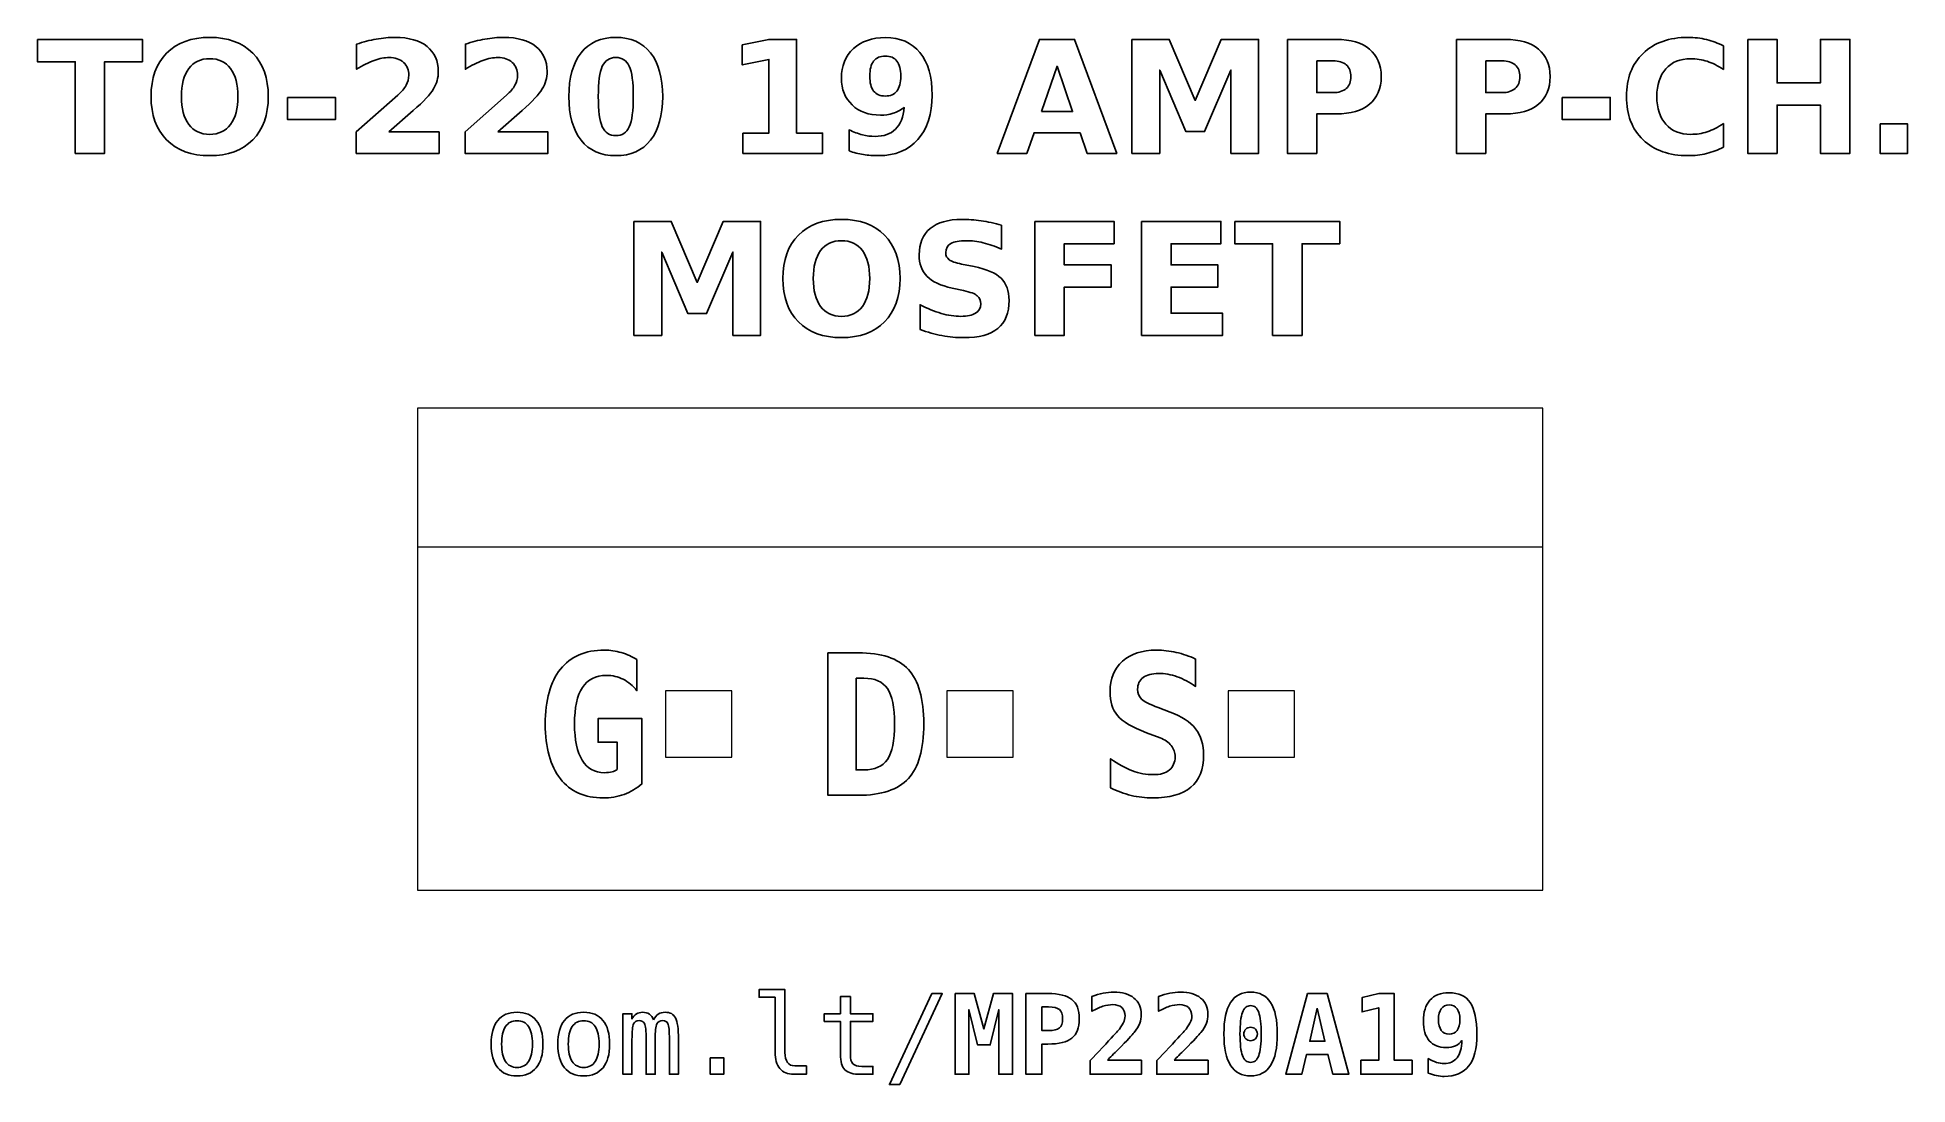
# Model space of a CAD drawing. Header units: centimetres. Extents: x -11.35 to -9.66, y -15.24 to -14.3.
import ezdxf

# ---------------------------------------------------------------- set-up
doc = ezdxf.new("R2010")
doc.units = ezdxf.units.CM
doc.header["$MEASUREMENT"] = 0
doc.layers.add('Layer 1', color=7, linetype='Continuous')

msp = doc.modelspace()

# ---------------------------------------------------------------- linework, layer by layer
at = {"layer": 'Layer 1', "color": 7, "lineweight": 20}
for points in [[(-11.008, -15.0675), (-9.992, -15.0675), (-9.992, -14.6325), (-11.008, -14.6325), (-11.008, -15.0675)], [(-10.784, -14.9475), (-10.724, -14.9475), (-10.724, -14.8875), (-10.784, -14.8875), (-10.784, -14.9475)], [(-10.53, -14.9475), (-10.47, -14.9475), (-10.47, -14.8875), (-10.53, -14.8875), (-10.53, -14.9475)], [(-10.276, -14.9475), (-10.216, -14.9475), (-10.216, -14.8875), (-10.276, -14.8875), (-10.276, -14.9475)]]:
    msp.add_lwpolyline(points, close=True, dxfattribs=at)
at = {"layer": 'Layer 1', "color": 250}
for points, knots in [([(-11.35109, -14.2996), (-11.35109, -14.2996), (-11.25629, -14.2996), (-11.25629, -14.2996), (-11.25629, -14.2996), (-11.25629, -14.2996), (-11.25629, -14.31966), (-11.25629, -14.31966), (-11.25629, -14.31966), (-11.25629, -14.31966), (-11.29039, -14.31966), (-11.29039, -14.31966), (-11.29039, -14.31966), (-11.29039, -14.31966), (-11.29039, -14.40247), (-11.29039, -14.40247), (-11.29039, -14.40247), (-11.29039, -14.40247), (-11.31692, -14.40247), (-11.31692, -14.40247), (-11.31692, -14.40247), (-11.31692, -14.40247), (-11.31692, -14.31966), (-11.31692, -14.31966), (-11.31692, -14.31966), (-11.31692, -14.31966), (-11.35109, -14.31966), (-11.35109, -14.31966), (-11.35109, -14.31966), (-11.35109, -14.31966), (-11.35109, -14.2996), (-11.35109, -14.2996)], [0, 0, 0, 0, 0.125, 0.125, 0.125, 0.125, 0.25, 0.25, 0.25, 0.25, 0.375, 0.375, 0.375, 0.375, 0.5, 0.5, 0.5, 0.5, 0.625, 0.625, 0.625, 0.625, 0.75, 0.75, 0.75, 0.75, 0.875, 0.875, 0.875, 0.875, 1, 1, 1, 1]), ([(-11.19556, -14.29774), (-11.17903, -14.29774), (-11.16607, -14.30247), (-11.15671, -14.31195), (-11.15671, -14.31195), (-11.14733, -14.3214), (-11.14265, -14.33445), (-11.14265, -14.35113), (-11.14265, -14.35113), (-11.14265, -14.36776), (-11.14733, -14.38081), (-11.15671, -14.39026), (-11.15671, -14.39026), (-11.16607, -14.39974), (-11.17903, -14.40447), (-11.19556, -14.40447), (-11.19556, -14.40447), (-11.21205, -14.40447), (-11.22498, -14.39974), (-11.23439, -14.39026), (-11.23439, -14.39026), (-11.24377, -14.38081), (-11.24848, -14.36776), (-11.24848, -14.35113), (-11.24848, -14.35113), (-11.24848, -14.33445), (-11.24377, -14.3214), (-11.23439, -14.31195), (-11.23439, -14.31195), (-11.22498, -14.30247), (-11.21205, -14.29774), (-11.19556, -14.29774)], [0, 0, 0, 0, 0.125, 0.125, 0.125, 0.125, 0.25, 0.25, 0.25, 0.25, 0.375, 0.375, 0.375, 0.375, 0.5, 0.5, 0.5, 0.5, 0.625, 0.625, 0.625, 0.625, 0.75, 0.75, 0.75, 0.75, 0.875, 0.875, 0.875, 0.875, 1, 1, 1, 1]), ([(-11.03371, -14.38297), (-11.03371, -14.38297), (-10.98843, -14.38297), (-10.98843, -14.38297), (-10.98843, -14.38297), (-10.98843, -14.38297), (-10.98843, -14.40247), (-10.98843, -14.40247), (-10.98843, -14.40247), (-10.98843, -14.40247), (-11.0632, -14.40247), (-11.0632, -14.40247), (-11.0632, -14.40247), (-11.0632, -14.40247), (-11.0632, -14.38297), (-11.0632, -14.38297), (-11.0632, -14.38297), (-11.0632, -14.38297), (-11.02564, -14.34984), (-11.02564, -14.34984), (-11.02564, -14.34984), (-11.02228, -14.3468), (-11.01981, -14.34384), (-11.01821, -14.34095), (-11.01821, -14.34095), (-11.01659, -14.33805), (-11.01579, -14.33504), (-11.01579, -14.33191), (-11.01579, -14.33191), (-11.01579, -14.32709), (-11.01741, -14.32321), (-11.02065, -14.32027), (-11.02065, -14.32027), (-11.02388, -14.31733), (-11.02818, -14.31588), (-11.03357, -14.31588), (-11.03357, -14.31588), (-11.0377, -14.31588), (-11.04222, -14.31677), (-11.04714, -14.31853), (-11.04714, -14.31853), (-11.05205, -14.3203), (-11.05732, -14.32293), (-11.06292, -14.32641), (-11.06292, -14.32641), (-11.06292, -14.32641), (-11.06292, -14.30381), (-11.06292, -14.30381), (-11.06292, -14.30381), (-11.05694, -14.30184), (-11.05104, -14.30033), (-11.04521, -14.2993), (-11.04521, -14.2993), (-11.03937, -14.29826), (-11.03366, -14.29774), (-11.02804, -14.29774), (-11.02804, -14.29774), (-11.01574, -14.29774), (-11.00617, -14.30045), (-10.99935, -14.30588), (-10.99935, -14.30588), (-10.99253, -14.31129), (-10.98912, -14.31884), (-10.98912, -14.32855), (-10.98912, -14.32855), (-10.98912, -14.33415), (-10.99057, -14.33937), (-10.99347, -14.34422), (-10.99347, -14.34422), (-10.99636, -14.34906), (-11.00245, -14.35555), (-11.01172, -14.36369), (-11.01172, -14.36369), (-11.01172, -14.36369), (-11.03371, -14.38297), (-11.03371, -14.38297)], [0, 0, 0, 0, 0.0526316, 0.0526316, 0.0526316, 0.0526316, 0.1052632, 0.1052632, 0.1052632, 0.1052632, 0.1578947, 0.1578947, 0.1578947, 0.1578947, 0.2105263, 0.2105263, 0.2105263, 0.2105263, 0.2631579, 0.2631579, 0.2631579, 0.2631579, 0.3157895, 0.3157895, 0.3157895, 0.3157895, 0.3684211, 0.3684211, 0.3684211, 0.3684211, 0.4210526, 0.4210526, 0.4210526, 0.4210526, 0.4736842, 0.4736842, 0.4736842, 0.4736842, 0.5263158, 0.5263158, 0.5263158, 0.5263158, 0.5789474, 0.5789474, 0.5789474, 0.5789474, 0.6315789, 0.6315789, 0.6315789, 0.6315789, 0.6842105, 0.6842105, 0.6842105, 0.6842105, 0.7368421, 0.7368421, 0.7368421, 0.7368421, 0.7894737, 0.7894737, 0.7894737, 0.7894737, 0.8421053, 0.8421053, 0.8421053, 0.8421053, 0.8947368, 0.8947368, 0.8947368, 0.8947368, 0.9473684, 0.9473684, 0.9473684, 0.9473684, 1, 1, 1, 1]), ([(-10.93552, -14.38297), (-10.93552, -14.38297), (-10.89024, -14.38297), (-10.89024, -14.38297), (-10.89024, -14.38297), (-10.89024, -14.38297), (-10.89024, -14.40247), (-10.89024, -14.40247), (-10.89024, -14.40247), (-10.89024, -14.40247), (-10.96501, -14.40247), (-10.96501, -14.40247), (-10.96501, -14.40247), (-10.96501, -14.40247), (-10.96501, -14.38297), (-10.96501, -14.38297), (-10.96501, -14.38297), (-10.96501, -14.38297), (-10.92745, -14.34984), (-10.92745, -14.34984), (-10.92745, -14.34984), (-10.92409, -14.3468), (-10.92162, -14.34384), (-10.92002, -14.34095), (-10.92002, -14.34095), (-10.9184, -14.33805), (-10.9176, -14.33504), (-10.9176, -14.33191), (-10.9176, -14.33191), (-10.9176, -14.32709), (-10.91922, -14.32321), (-10.92246, -14.32027), (-10.92246, -14.32027), (-10.92569, -14.31733), (-10.92999, -14.31588), (-10.93538, -14.31588), (-10.93538, -14.31588), (-10.93951, -14.31588), (-10.94403, -14.31677), (-10.94895, -14.31853), (-10.94895, -14.31853), (-10.95386, -14.3203), (-10.95913, -14.32293), (-10.96473, -14.32641), (-10.96473, -14.32641), (-10.96473, -14.32641), (-10.96473, -14.30381), (-10.96473, -14.30381), (-10.96473, -14.30381), (-10.95875, -14.30184), (-10.95285, -14.30033), (-10.94702, -14.2993), (-10.94702, -14.2993), (-10.94118, -14.29826), (-10.93547, -14.29774), (-10.92985, -14.29774), (-10.92985, -14.29774), (-10.91755, -14.29774), (-10.90798, -14.30045), (-10.90116, -14.30588), (-10.90116, -14.30588), (-10.89434, -14.31129), (-10.89093, -14.31884), (-10.89093, -14.32855), (-10.89093, -14.32855), (-10.89093, -14.33415), (-10.89238, -14.33937), (-10.89528, -14.34422), (-10.89528, -14.34422), (-10.89817, -14.34906), (-10.90426, -14.35555), (-10.91353, -14.36369), (-10.91353, -14.36369), (-10.91353, -14.36369), (-10.93552, -14.38297), (-10.93552, -14.38297)], [0, 0, 0, 0, 0.0526316, 0.0526316, 0.0526316, 0.0526316, 0.1052632, 0.1052632, 0.1052632, 0.1052632, 0.1578947, 0.1578947, 0.1578947, 0.1578947, 0.2105263, 0.2105263, 0.2105263, 0.2105263, 0.2631579, 0.2631579, 0.2631579, 0.2631579, 0.3157895, 0.3157895, 0.3157895, 0.3157895, 0.3684211, 0.3684211, 0.3684211, 0.3684211, 0.4210526, 0.4210526, 0.4210526, 0.4210526, 0.4736842, 0.4736842, 0.4736842, 0.4736842, 0.5263158, 0.5263158, 0.5263158, 0.5263158, 0.5789474, 0.5789474, 0.5789474, 0.5789474, 0.6315789, 0.6315789, 0.6315789, 0.6315789, 0.6842105, 0.6842105, 0.6842105, 0.6842105, 0.7368421, 0.7368421, 0.7368421, 0.7368421, 0.7894737, 0.7894737, 0.7894737, 0.7894737, 0.8421053, 0.8421053, 0.8421053, 0.8421053, 0.8947368, 0.8947368, 0.8947368, 0.8947368, 0.9473684, 0.9473684, 0.9473684, 0.9473684, 1, 1, 1, 1]), ([(-10.78655, -14.35113), (-10.78655, -14.36818), (-10.79022, -14.38133), (-10.79758, -14.39059), (-10.79758, -14.39059), (-10.80492, -14.39984), (-10.81536, -14.40447), (-10.82886, -14.40447), (-10.82886, -14.40447), (-10.84241, -14.40447), (-10.85287, -14.39984), (-10.86021, -14.39059), (-10.86021, -14.39059), (-10.86757, -14.38133), (-10.87124, -14.36818), (-10.87124, -14.35113), (-10.87124, -14.35113), (-10.87124, -14.33406), (-10.86757, -14.32088), (-10.86021, -14.31162), (-10.86021, -14.31162), (-10.85287, -14.30238), (-10.84241, -14.29774), (-10.82886, -14.29774), (-10.82886, -14.29774), (-10.81536, -14.29774), (-10.80492, -14.30238), (-10.79758, -14.31162), (-10.79758, -14.31162), (-10.79022, -14.32088), (-10.78655, -14.33406), (-10.78655, -14.35113)], [0, 0, 0, 0, 0.125, 0.125, 0.125, 0.125, 0.25, 0.25, 0.25, 0.25, 0.375, 0.375, 0.375, 0.375, 0.5, 0.5, 0.5, 0.5, 0.625, 0.625, 0.625, 0.625, 0.75, 0.75, 0.75, 0.75, 0.875, 0.875, 0.875, 0.875, 1, 1, 1, 1]), ([(-10.71414, -14.38415), (-10.71414, -14.38415), (-10.69071, -14.38415), (-10.69071, -14.38415), (-10.69071, -14.38415), (-10.69071, -14.38415), (-10.69071, -14.31766), (-10.69071, -14.31766), (-10.69071, -14.31766), (-10.69071, -14.31766), (-10.71475, -14.32263), (-10.71475, -14.32263), (-10.71475, -14.32263), (-10.71475, -14.32263), (-10.71475, -14.30456), (-10.71475, -14.30456), (-10.71475, -14.30456), (-10.71475, -14.30456), (-10.69085, -14.2996), (-10.69085, -14.2996), (-10.69085, -14.2996), (-10.69085, -14.2996), (-10.66564, -14.2996), (-10.66564, -14.2996), (-10.66564, -14.2996), (-10.66564, -14.2996), (-10.66564, -14.38415), (-10.66564, -14.38415), (-10.66564, -14.38415), (-10.66564, -14.38415), (-10.64222, -14.38415), (-10.64222, -14.38415), (-10.64222, -14.38415), (-10.64222, -14.38415), (-10.64222, -14.40247), (-10.64222, -14.40247), (-10.64222, -14.40247), (-10.64222, -14.40247), (-10.71414, -14.40247), (-10.71414, -14.40247), (-10.71414, -14.40247), (-10.71414, -14.40247), (-10.71414, -14.38415), (-10.71414, -14.38415)], [0, 0, 0, 0, 0.0909091, 0.0909091, 0.0909091, 0.0909091, 0.1818182, 0.1818182, 0.1818182, 0.1818182, 0.2727273, 0.2727273, 0.2727273, 0.2727273, 0.3636364, 0.3636364, 0.3636364, 0.3636364, 0.4545455, 0.4545455, 0.4545455, 0.4545455, 0.5454545, 0.5454545, 0.5454545, 0.5454545, 0.6363636, 0.6363636, 0.6363636, 0.6363636, 0.7272727, 0.7272727, 0.7272727, 0.7272727, 0.8181818, 0.8181818, 0.8181818, 0.8181818, 0.9090909, 0.9090909, 0.9090909, 0.9090909, 1, 1, 1, 1]), ([(-10.61835, -14.40021), (-10.61835, -14.40021), (-10.61835, -14.38119), (-10.61835, -14.38119), (-10.61835, -14.38119), (-10.61411, -14.38316), (-10.61007, -14.38464), (-10.60621, -14.38563), (-10.60621, -14.38563), (-10.60235, -14.38662), (-10.59854, -14.38711), (-10.59478, -14.38711), (-10.59478, -14.38711), (-10.58688, -14.38711), (-10.58074, -14.38493), (-10.57632, -14.38053), (-10.57632, -14.38053), (-10.57192, -14.37615), (-10.56931, -14.36964), (-10.56853, -14.36101), (-10.56853, -14.36101), (-10.57166, -14.36331), (-10.57498, -14.36503), (-10.57853, -14.36618), (-10.57853, -14.36618), (-10.58206, -14.36733), (-10.58589, -14.3679), (-10.59003, -14.3679), (-10.59003, -14.3679), (-10.60054, -14.3679), (-10.60903, -14.36484), (-10.61548, -14.3587), (-10.61548, -14.3587), (-10.62194, -14.35256), (-10.62517, -14.3445), (-10.62517, -14.33448), (-10.62517, -14.33448), (-10.62517, -14.3234), (-10.62157, -14.31453), (-10.61439, -14.30788), (-10.61439, -14.30788), (-10.6072, -14.30122), (-10.59756, -14.29788), (-10.58549, -14.29788), (-10.58549, -14.29788), (-10.57206, -14.29788), (-10.56169, -14.3024), (-10.55435, -14.31145), (-10.55435, -14.31145), (-10.54699, -14.32051), (-10.54332, -14.3333), (-10.54332, -14.34984), (-10.54332, -14.34984), (-10.54332, -14.36682), (-10.54763, -14.38017), (-10.55621, -14.38989), (-10.55621, -14.38989), (-10.56479, -14.3996), (-10.57658, -14.40447), (-10.59153, -14.40447), (-10.59153, -14.40447), (-10.59638, -14.40447), (-10.60099, -14.40412), (-10.60539, -14.40341), (-10.60539, -14.40341), (-10.60981, -14.40271), (-10.61411, -14.40162), (-10.61835, -14.40021)], [0, 0, 0, 0, 0.0588235, 0.0588235, 0.0588235, 0.0588235, 0.1176471, 0.1176471, 0.1176471, 0.1176471, 0.1764706, 0.1764706, 0.1764706, 0.1764706, 0.2352941, 0.2352941, 0.2352941, 0.2352941, 0.2941176, 0.2941176, 0.2941176, 0.2941176, 0.3529412, 0.3529412, 0.3529412, 0.3529412, 0.4117647, 0.4117647, 0.4117647, 0.4117647, 0.4705882, 0.4705882, 0.4705882, 0.4705882, 0.5294118, 0.5294118, 0.5294118, 0.5294118, 0.5882353, 0.5882353, 0.5882353, 0.5882353, 0.6470588, 0.6470588, 0.6470588, 0.6470588, 0.7058824, 0.7058824, 0.7058824, 0.7058824, 0.7647059, 0.7647059, 0.7647059, 0.7647059, 0.8235294, 0.8235294, 0.8235294, 0.8235294, 0.8823529, 0.8823529, 0.8823529, 0.8823529, 0.9411765, 0.9411765, 0.9411765, 0.9411765, 1, 1, 1, 1]), ([(-10.40978, -14.38375), (-10.40978, -14.38375), (-10.45127, -14.38375), (-10.45127, -14.38375), (-10.45127, -14.38375), (-10.45127, -14.38375), (-10.45781, -14.40247), (-10.45781, -14.40247), (-10.45781, -14.40247), (-10.45781, -14.40247), (-10.48448, -14.40247), (-10.48448, -14.40247), (-10.48448, -14.40247), (-10.48448, -14.40247), (-10.44638, -14.2996), (-10.44638, -14.2996), (-10.44638, -14.2996), (-10.44638, -14.2996), (-10.41475, -14.2996), (-10.41475, -14.2996), (-10.41475, -14.2996), (-10.41475, -14.2996), (-10.37665, -14.40247), (-10.37665, -14.40247), (-10.37665, -14.40247), (-10.37665, -14.40247), (-10.40332, -14.40247), (-10.40332, -14.40247), (-10.40332, -14.40247), (-10.40332, -14.40247), (-10.40978, -14.38375), (-10.40978, -14.38375)], [0, 0, 0, 0, 0.125, 0.125, 0.125, 0.125, 0.25, 0.25, 0.25, 0.25, 0.375, 0.375, 0.375, 0.375, 0.5, 0.5, 0.5, 0.5, 0.625, 0.625, 0.625, 0.625, 0.75, 0.75, 0.75, 0.75, 0.875, 0.875, 0.875, 0.875, 1, 1, 1, 1]), ([(-10.36298, -14.2996), (-10.36298, -14.2996), (-10.32923, -14.2996), (-10.32923, -14.2996), (-10.32923, -14.2996), (-10.32923, -14.2996), (-10.30578, -14.35466), (-10.30578, -14.35466), (-10.30578, -14.35466), (-10.30578, -14.35466), (-10.28222, -14.2996), (-10.28222, -14.2996), (-10.28222, -14.2996), (-10.28222, -14.2996), (-10.24854, -14.2996), (-10.24854, -14.2996), (-10.24854, -14.2996), (-10.24854, -14.2996), (-10.24854, -14.40247), (-10.24854, -14.40247), (-10.24854, -14.40247), (-10.24854, -14.40247), (-10.27361, -14.40247), (-10.27361, -14.40247), (-10.27361, -14.40247), (-10.27361, -14.40247), (-10.27361, -14.32723), (-10.27361, -14.32723), (-10.27361, -14.32723), (-10.27361, -14.32723), (-10.29732, -14.38269), (-10.29732, -14.38269), (-10.29732, -14.38269), (-10.29732, -14.38269), (-10.31413, -14.38269), (-10.31413, -14.38269), (-10.31413, -14.38269), (-10.31413, -14.38269), (-10.33784, -14.32723), (-10.33784, -14.32723), (-10.33784, -14.32723), (-10.33784, -14.32723), (-10.33784, -14.40247), (-10.33784, -14.40247), (-10.33784, -14.40247), (-10.33784, -14.40247), (-10.36298, -14.40247), (-10.36298, -14.40247), (-10.36298, -14.40247), (-10.36298, -14.40247), (-10.36298, -14.2996), (-10.36298, -14.2996)], [0, 0, 0, 0, 0.0769231, 0.0769231, 0.0769231, 0.0769231, 0.1538462, 0.1538462, 0.1538462, 0.1538462, 0.2307692, 0.2307692, 0.2307692, 0.2307692, 0.3076923, 0.3076923, 0.3076923, 0.3076923, 0.3846154, 0.3846154, 0.3846154, 0.3846154, 0.4615385, 0.4615385, 0.4615385, 0.4615385, 0.5384615, 0.5384615, 0.5384615, 0.5384615, 0.6153846, 0.6153846, 0.6153846, 0.6153846, 0.6923077, 0.6923077, 0.6923077, 0.6923077, 0.7692308, 0.7692308, 0.7692308, 0.7692308, 0.8461538, 0.8461538, 0.8461538, 0.8461538, 0.9230769, 0.9230769, 0.9230769, 0.9230769, 1, 1, 1, 1]), ([(-10.22255, -14.2996), (-10.22255, -14.2996), (-10.17853, -14.2996), (-10.17853, -14.2996), (-10.17853, -14.2996), (-10.16543, -14.2996), (-10.15538, -14.30252), (-10.14837, -14.30833), (-10.14837, -14.30833), (-10.14137, -14.31414), (-10.13786, -14.32241), (-10.13786, -14.33316), (-10.13786, -14.33316), (-10.13786, -14.34393), (-10.14137, -14.35223), (-10.14837, -14.35804), (-10.14837, -14.35804), (-10.15538, -14.36385), (-10.16543, -14.36677), (-10.17853, -14.36677), (-10.17853, -14.36677), (-10.17853, -14.36677), (-10.19602, -14.36677), (-10.19602, -14.36677), (-10.19602, -14.36677), (-10.19602, -14.36677), (-10.19602, -14.40247), (-10.19602, -14.40247), (-10.19602, -14.40247), (-10.19602, -14.40247), (-10.22255, -14.40247), (-10.22255, -14.40247), (-10.22255, -14.40247), (-10.22255, -14.40247), (-10.22255, -14.2996), (-10.22255, -14.2996)], [0, 0, 0, 0, 0.1111111, 0.1111111, 0.1111111, 0.1111111, 0.2222222, 0.2222222, 0.2222222, 0.2222222, 0.3333333, 0.3333333, 0.3333333, 0.3333333, 0.4444444, 0.4444444, 0.4444444, 0.4444444, 0.5555556, 0.5555556, 0.5555556, 0.5555556, 0.6666667, 0.6666667, 0.6666667, 0.6666667, 0.7777778, 0.7777778, 0.7777778, 0.7777778, 0.8888889, 0.8888889, 0.8888889, 0.8888889, 1, 1, 1, 1]), ([(-10.07001, -14.2996), (-10.07001, -14.2996), (-10.02599, -14.2996), (-10.02599, -14.2996), (-10.02599, -14.2996), (-10.01289, -14.2996), (-10.00284, -14.30252), (-9.99583, -14.30833), (-9.99583, -14.30833), (-9.98883, -14.31414), (-9.98532, -14.32241), (-9.98532, -14.33316), (-9.98532, -14.33316), (-9.98532, -14.34393), (-9.98883, -14.35223), (-9.99583, -14.35804), (-9.99583, -14.35804), (-10.00284, -14.36385), (-10.01289, -14.36677), (-10.02599, -14.36677), (-10.02599, -14.36677), (-10.02599, -14.36677), (-10.04348, -14.36677), (-10.04348, -14.36677), (-10.04348, -14.36677), (-10.04348, -14.36677), (-10.04348, -14.40247), (-10.04348, -14.40247), (-10.04348, -14.40247), (-10.04348, -14.40247), (-10.07001, -14.40247), (-10.07001, -14.40247), (-10.07001, -14.40247), (-10.07001, -14.40247), (-10.07001, -14.2996), (-10.07001, -14.2996)], [0, 0, 0, 0, 0.1111111, 0.1111111, 0.1111111, 0.1111111, 0.2222222, 0.2222222, 0.2222222, 0.2222222, 0.3333333, 0.3333333, 0.3333333, 0.3333333, 0.4444444, 0.4444444, 0.4444444, 0.4444444, 0.5555556, 0.5555556, 0.5555556, 0.5555556, 0.6666667, 0.6666667, 0.6666667, 0.6666667, 0.7777778, 0.7777778, 0.7777778, 0.7777778, 0.8888889, 0.8888889, 0.8888889, 0.8888889, 1, 1, 1, 1]), ([(-9.82893, -14.39683), (-9.83379, -14.39934), (-9.83887, -14.40125), (-9.84417, -14.40254), (-9.84417, -14.40254), (-9.84943, -14.40383), (-9.85496, -14.40447), (-9.8607, -14.40447), (-9.8607, -14.40447), (-9.87782, -14.40447), (-9.89139, -14.39967), (-9.90141, -14.3901), (-9.90141, -14.3901), (-9.91143, -14.38053), (-9.91644, -14.36755), (-9.91644, -14.35113), (-9.91644, -14.35113), (-9.91644, -14.33469), (-9.91143, -14.32168), (-9.90141, -14.31211), (-9.90141, -14.31211), (-9.89139, -14.30254), (-9.87782, -14.29774), (-9.8607, -14.29774), (-9.8607, -14.29774), (-9.85496, -14.29774), (-9.84943, -14.29838), (-9.84417, -14.29967), (-9.84417, -14.29967), (-9.83887, -14.30096), (-9.83379, -14.30287), (-9.82893, -14.30539), (-9.82893, -14.30539), (-9.82893, -14.30539), (-9.82893, -14.32667), (-9.82893, -14.32667), (-9.82893, -14.32667), (-9.83384, -14.32331), (-9.83869, -14.32086), (-9.84346, -14.31931), (-9.84346, -14.31931), (-9.84823, -14.31773), (-9.85327, -14.31696), (-9.85856, -14.31696), (-9.85856, -14.31696), (-9.86801, -14.31696), (-9.87547, -14.31999), (-9.88088, -14.32606), (-9.88088, -14.32606), (-9.88631, -14.33213), (-9.88902, -14.34048), (-9.88902, -14.35113), (-9.88902, -14.35113), (-9.88902, -14.36176), (-9.88631, -14.37009), (-9.88088, -14.37615), (-9.88088, -14.37615), (-9.87547, -14.38222), (-9.86801, -14.38525), (-9.85856, -14.38525), (-9.85856, -14.38525), (-9.85327, -14.38525), (-9.84823, -14.38448), (-9.84346, -14.3829), (-9.84346, -14.3829), (-9.83869, -14.38135), (-9.83384, -14.3789), (-9.82893, -14.37554), (-9.82893, -14.37554), (-9.82893, -14.37554), (-9.82893, -14.39683), (-9.82893, -14.39683)], [0, 0, 0, 0, 0.0555556, 0.0555556, 0.0555556, 0.0555556, 0.1111111, 0.1111111, 0.1111111, 0.1111111, 0.1666667, 0.1666667, 0.1666667, 0.1666667, 0.2222222, 0.2222222, 0.2222222, 0.2222222, 0.2777778, 0.2777778, 0.2777778, 0.2777778, 0.3333333, 0.3333333, 0.3333333, 0.3333333, 0.3888889, 0.3888889, 0.3888889, 0.3888889, 0.4444444, 0.4444444, 0.4444444, 0.4444444, 0.5, 0.5, 0.5, 0.5, 0.5555556, 0.5555556, 0.5555556, 0.5555556, 0.6111111, 0.6111111, 0.6111111, 0.6111111, 0.6666667, 0.6666667, 0.6666667, 0.6666667, 0.7222222, 0.7222222, 0.7222222, 0.7222222, 0.7777778, 0.7777778, 0.7777778, 0.7777778, 0.8333333, 0.8333333, 0.8333333, 0.8333333, 0.8888889, 0.8888889, 0.8888889, 0.8888889, 0.9444444, 0.9444444, 0.9444444, 0.9444444, 1, 1, 1, 1]), ([(-9.80696, -14.2996), (-9.80696, -14.2996), (-9.78043, -14.2996), (-9.78043, -14.2996), (-9.78043, -14.2996), (-9.78043, -14.2996), (-9.78043, -14.33881), (-9.78043, -14.33881), (-9.78043, -14.33881), (-9.78043, -14.33881), (-9.7413, -14.33881), (-9.7413, -14.33881), (-9.7413, -14.33881), (-9.7413, -14.33881), (-9.7413, -14.2996), (-9.7413, -14.2996), (-9.7413, -14.2996), (-9.7413, -14.2996), (-9.71477, -14.2996), (-9.71477, -14.2996), (-9.71477, -14.2996), (-9.71477, -14.2996), (-9.71477, -14.40247), (-9.71477, -14.40247), (-9.71477, -14.40247), (-9.71477, -14.40247), (-9.7413, -14.40247), (-9.7413, -14.40247), (-9.7413, -14.40247), (-9.7413, -14.40247), (-9.7413, -14.35887), (-9.7413, -14.35887), (-9.7413, -14.35887), (-9.7413, -14.35887), (-9.78043, -14.35887), (-9.78043, -14.35887), (-9.78043, -14.35887), (-9.78043, -14.35887), (-9.78043, -14.40247), (-9.78043, -14.40247), (-9.78043, -14.40247), (-9.78043, -14.40247), (-9.80696, -14.40247), (-9.80696, -14.40247), (-9.80696, -14.40247), (-9.80696, -14.40247), (-9.80696, -14.2996), (-9.80696, -14.2996)], [0, 0, 0, 0, 0.0833333, 0.0833333, 0.0833333, 0.0833333, 0.1666667, 0.1666667, 0.1666667, 0.1666667, 0.25, 0.25, 0.25, 0.25, 0.3333333, 0.3333333, 0.3333333, 0.3333333, 0.4166667, 0.4166667, 0.4166667, 0.4166667, 0.5, 0.5, 0.5, 0.5, 0.5833333, 0.5833333, 0.5833333, 0.5833333, 0.6666667, 0.6666667, 0.6666667, 0.6666667, 0.75, 0.75, 0.75, 0.75, 0.8333333, 0.8333333, 0.8333333, 0.8333333, 0.9166667, 0.9166667, 0.9166667, 0.9166667, 1, 1, 1, 1]), ([(-11.19556, -14.31696), (-11.20365, -14.31696), (-11.20991, -14.31994), (-11.21438, -14.32592), (-11.21438, -14.32592), (-11.21882, -14.33189), (-11.22106, -14.34029), (-11.22106, -14.35113), (-11.22106, -14.35113), (-11.22106, -14.36195), (-11.21882, -14.37032), (-11.21438, -14.37629), (-11.21438, -14.37629), (-11.20991, -14.38227), (-11.20365, -14.38525), (-11.19556, -14.38525), (-11.19556, -14.38525), (-11.18742, -14.38525), (-11.18115, -14.38227), (-11.17668, -14.37629), (-11.17668, -14.37629), (-11.17223, -14.37032), (-11.17, -14.36195), (-11.17, -14.35113), (-11.17, -14.35113), (-11.17, -14.34029), (-11.17223, -14.33189), (-11.17668, -14.32592), (-11.17668, -14.32592), (-11.18115, -14.31994), (-11.18742, -14.31696), (-11.19556, -14.31696)], [0, 0, 0, 0, 0.125, 0.125, 0.125, 0.125, 0.25, 0.25, 0.25, 0.25, 0.375, 0.375, 0.375, 0.375, 0.5, 0.5, 0.5, 0.5, 0.625, 0.625, 0.625, 0.625, 0.75, 0.75, 0.75, 0.75, 0.875, 0.875, 0.875, 0.875, 1, 1, 1, 1]), ([(-10.81308, -14.35094), (-10.81308, -14.33808), (-10.81428, -14.32902), (-10.8167, -14.32375), (-10.8167, -14.32375), (-10.8191, -14.31851), (-10.82317, -14.31588), (-10.82886, -14.31588), (-10.82886, -14.31588), (-10.83455, -14.31588), (-10.83862, -14.31851), (-10.84107, -14.32375), (-10.84107, -14.32375), (-10.84349, -14.32902), (-10.84471, -14.33808), (-10.84471, -14.35094), (-10.84471, -14.35094), (-10.84471, -14.36392), (-10.84349, -14.3731), (-10.84107, -14.37841), (-10.84107, -14.37841), (-10.83862, -14.38375), (-10.83455, -14.38641), (-10.82886, -14.38641), (-10.82886, -14.38641), (-10.82322, -14.38641), (-10.81917, -14.38375), (-10.81672, -14.37841), (-10.81672, -14.37841), (-10.8143, -14.3731), (-10.81308, -14.36392), (-10.81308, -14.35094)], [0, 0, 0, 0, 0.125, 0.125, 0.125, 0.125, 0.25, 0.25, 0.25, 0.25, 0.375, 0.375, 0.375, 0.375, 0.5, 0.5, 0.5, 0.5, 0.625, 0.625, 0.625, 0.625, 0.75, 0.75, 0.75, 0.75, 0.875, 0.875, 0.875, 0.875, 1, 1, 1, 1]), ([(-10.58561, -14.35068), (-10.58097, -14.35068), (-10.57749, -14.34918), (-10.57514, -14.34617), (-10.57514, -14.34617), (-10.57281, -14.34316), (-10.57164, -14.33864), (-10.57164, -14.33262), (-10.57164, -14.33262), (-10.57164, -14.32665), (-10.57281, -14.32213), (-10.57514, -14.3191), (-10.57514, -14.3191), (-10.57749, -14.31606), (-10.58097, -14.31456), (-10.58561, -14.31456), (-10.58561, -14.31456), (-10.59026, -14.31456), (-10.59375, -14.31606), (-10.5961, -14.3191), (-10.5961, -14.3191), (-10.59843, -14.32213), (-10.5996, -14.32665), (-10.5996, -14.33262), (-10.5996, -14.33262), (-10.5996, -14.33864), (-10.59843, -14.34316), (-10.5961, -14.34617), (-10.5961, -14.34617), (-10.59375, -14.34918), (-10.59026, -14.35068), (-10.58561, -14.35068)], [0, 0, 0, 0, 0.125, 0.125, 0.125, 0.125, 0.25, 0.25, 0.25, 0.25, 0.375, 0.375, 0.375, 0.375, 0.5, 0.5, 0.5, 0.5, 0.625, 0.625, 0.625, 0.625, 0.75, 0.75, 0.75, 0.75, 0.875, 0.875, 0.875, 0.875, 1, 1, 1, 1]), ([(-10.44466, -14.36465), (-10.44466, -14.36465), (-10.41646, -14.36465), (-10.41646, -14.36465), (-10.41646, -14.36465), (-10.41646, -14.36465), (-10.43053, -14.32373), (-10.43053, -14.32373), (-10.43053, -14.32373), (-10.43053, -14.32373), (-10.44466, -14.36465), (-10.44466, -14.36465)], [0, 0, 0, 0, 0.3333333, 0.3333333, 0.3333333, 0.3333333, 0.6666667, 0.6666667, 0.6666667, 0.6666667, 1, 1, 1, 1]), ([(-10.19602, -14.31882), (-10.19602, -14.31882), (-10.19602, -14.34755), (-10.19602, -14.34755), (-10.19602, -14.34755), (-10.19602, -14.34755), (-10.18135, -14.34755), (-10.18135, -14.34755), (-10.18135, -14.34755), (-10.1762, -14.34755), (-10.17222, -14.34631), (-10.16942, -14.34379), (-10.16942, -14.34379), (-10.16662, -14.3413), (-10.16521, -14.33775), (-10.16521, -14.33316), (-10.16521, -14.33316), (-10.16521, -14.32855), (-10.16662, -14.32502), (-10.16942, -14.32253), (-10.16942, -14.32253), (-10.17222, -14.32006), (-10.1762, -14.31882), (-10.18135, -14.31882), (-10.18135, -14.31882), (-10.18135, -14.31882), (-10.19602, -14.31882), (-10.19602, -14.31882)], [0, 0, 0, 0, 0.1428571, 0.1428571, 0.1428571, 0.1428571, 0.2857143, 0.2857143, 0.2857143, 0.2857143, 0.4285714, 0.4285714, 0.4285714, 0.4285714, 0.5714286, 0.5714286, 0.5714286, 0.5714286, 0.7142857, 0.7142857, 0.7142857, 0.7142857, 0.8571429, 0.8571429, 0.8571429, 0.8571429, 1, 1, 1, 1]), ([(-10.04348, -14.31882), (-10.04348, -14.31882), (-10.04348, -14.34755), (-10.04348, -14.34755), (-10.04348, -14.34755), (-10.04348, -14.34755), (-10.02881, -14.34755), (-10.02881, -14.34755), (-10.02881, -14.34755), (-10.02366, -14.34755), (-10.01968, -14.34631), (-10.01688, -14.34379), (-10.01688, -14.34379), (-10.01408, -14.3413), (-10.01267, -14.33775), (-10.01267, -14.33316), (-10.01267, -14.33316), (-10.01267, -14.32855), (-10.01408, -14.32502), (-10.01688, -14.32253), (-10.01688, -14.32253), (-10.01968, -14.32006), (-10.02366, -14.31882), (-10.02881, -14.31882), (-10.02881, -14.31882), (-10.02881, -14.31882), (-10.04348, -14.31882), (-10.04348, -14.31882)], [0, 0, 0, 0, 0.1428571, 0.1428571, 0.1428571, 0.1428571, 0.2857143, 0.2857143, 0.2857143, 0.2857143, 0.4285714, 0.4285714, 0.4285714, 0.4285714, 0.5714286, 0.5714286, 0.5714286, 0.5714286, 0.7142857, 0.7142857, 0.7142857, 0.7142857, 0.8571429, 0.8571429, 0.8571429, 0.8571429, 1, 1, 1, 1]), ([(-11.12529, -14.35184), (-11.12529, -14.35184), (-11.08201, -14.35184), (-11.08201, -14.35184), (-11.08201, -14.35184), (-11.08201, -14.35184), (-11.08201, -14.3719), (-11.08201, -14.3719), (-11.08201, -14.3719), (-11.08201, -14.3719), (-11.12529, -14.3719), (-11.12529, -14.3719), (-11.12529, -14.3719), (-11.12529, -14.3719), (-11.12529, -14.35184), (-11.12529, -14.35184)], [0, 0, 0, 0, 0.25, 0.25, 0.25, 0.25, 0.5, 0.5, 0.5, 0.5, 0.75, 0.75, 0.75, 0.75, 1, 1, 1, 1]), ([(-9.97439, -14.35184), (-9.97439, -14.35184), (-9.93111, -14.35184), (-9.93111, -14.35184), (-9.93111, -14.35184), (-9.93111, -14.35184), (-9.93111, -14.3719), (-9.93111, -14.3719), (-9.93111, -14.3719), (-9.93111, -14.3719), (-9.97439, -14.3719), (-9.97439, -14.3719), (-9.97439, -14.3719), (-9.97439, -14.3719), (-9.97439, -14.35184), (-9.97439, -14.35184)], [0, 0, 0, 0, 0.25, 0.25, 0.25, 0.25, 0.5, 0.5, 0.5, 0.5, 0.75, 0.75, 0.75, 0.75, 1, 1, 1, 1]), ([(-9.68744, -14.3758), (-9.68744, -14.3758), (-9.66262, -14.3758), (-9.66262, -14.3758), (-9.66262, -14.3758), (-9.66262, -14.3758), (-9.66262, -14.40247), (-9.66262, -14.40247), (-9.66262, -14.40247), (-9.66262, -14.40247), (-9.68744, -14.40247), (-9.68744, -14.40247), (-9.68744, -14.40247), (-9.68744, -14.40247), (-9.68744, -14.3758), (-9.68744, -14.3758)], [0, 0, 0, 0, 0.25, 0.25, 0.25, 0.25, 0.5, 0.5, 0.5, 0.5, 0.75, 0.75, 0.75, 0.75, 1, 1, 1, 1]), ([(-10.81258, -14.46385), (-10.81258, -14.46385), (-10.77883, -14.46385), (-10.77883, -14.46385), (-10.77883, -14.46385), (-10.77883, -14.46385), (-10.75538, -14.51891), (-10.75538, -14.51891), (-10.75538, -14.51891), (-10.75538, -14.51891), (-10.73182, -14.46385), (-10.73182, -14.46385), (-10.73182, -14.46385), (-10.73182, -14.46385), (-10.69814, -14.46385), (-10.69814, -14.46385), (-10.69814, -14.46385), (-10.69814, -14.46385), (-10.69814, -14.56672), (-10.69814, -14.56672), (-10.69814, -14.56672), (-10.69814, -14.56672), (-10.72321, -14.56672), (-10.72321, -14.56672), (-10.72321, -14.56672), (-10.72321, -14.56672), (-10.72321, -14.49148), (-10.72321, -14.49148), (-10.72321, -14.49148), (-10.72321, -14.49148), (-10.74692, -14.54694), (-10.74692, -14.54694), (-10.74692, -14.54694), (-10.74692, -14.54694), (-10.76373, -14.54694), (-10.76373, -14.54694), (-10.76373, -14.54694), (-10.76373, -14.54694), (-10.78744, -14.49148), (-10.78744, -14.49148), (-10.78744, -14.49148), (-10.78744, -14.49148), (-10.78744, -14.56672), (-10.78744, -14.56672), (-10.78744, -14.56672), (-10.78744, -14.56672), (-10.81258, -14.56672), (-10.81258, -14.56672), (-10.81258, -14.56672), (-10.81258, -14.56672), (-10.81258, -14.46385), (-10.81258, -14.46385)], [0, 0, 0, 0, 0.0769231, 0.0769231, 0.0769231, 0.0769231, 0.1538462, 0.1538462, 0.1538462, 0.1538462, 0.2307692, 0.2307692, 0.2307692, 0.2307692, 0.3076923, 0.3076923, 0.3076923, 0.3076923, 0.3846154, 0.3846154, 0.3846154, 0.3846154, 0.4615385, 0.4615385, 0.4615385, 0.4615385, 0.5384615, 0.5384615, 0.5384615, 0.5384615, 0.6153846, 0.6153846, 0.6153846, 0.6153846, 0.6923077, 0.6923077, 0.6923077, 0.6923077, 0.7692308, 0.7692308, 0.7692308, 0.7692308, 0.8461538, 0.8461538, 0.8461538, 0.8461538, 0.9230769, 0.9230769, 0.9230769, 0.9230769, 1, 1, 1, 1]), ([(-10.62516, -14.46199), (-10.60863, -14.46199), (-10.59567, -14.46672), (-10.58631, -14.4762), (-10.58631, -14.4762), (-10.57693, -14.48565), (-10.57225, -14.4987), (-10.57225, -14.51538), (-10.57225, -14.51538), (-10.57225, -14.53201), (-10.57693, -14.54506), (-10.58631, -14.55451), (-10.58631, -14.55451), (-10.59567, -14.56399), (-10.60863, -14.56872), (-10.62516, -14.56872), (-10.62516, -14.56872), (-10.64165, -14.56872), (-10.65458, -14.56399), (-10.66399, -14.55451), (-10.66399, -14.55451), (-10.67337, -14.54506), (-10.67808, -14.53201), (-10.67808, -14.51538), (-10.67808, -14.51538), (-10.67808, -14.4987), (-10.67337, -14.48565), (-10.66399, -14.4762), (-10.66399, -14.4762), (-10.65458, -14.46672), (-10.64165, -14.46199), (-10.62516, -14.46199)], [0, 0, 0, 0, 0.125, 0.125, 0.125, 0.125, 0.25, 0.25, 0.25, 0.25, 0.375, 0.375, 0.375, 0.375, 0.5, 0.5, 0.5, 0.5, 0.625, 0.625, 0.625, 0.625, 0.75, 0.75, 0.75, 0.75, 0.875, 0.875, 0.875, 0.875, 1, 1, 1, 1]), ([(-10.48059, -14.4671), (-10.48059, -14.4671), (-10.48059, -14.48885), (-10.48059, -14.48885), (-10.48059, -14.48885), (-10.48624, -14.48633), (-10.49176, -14.48443), (-10.49712, -14.48314), (-10.49712, -14.48314), (-10.50251, -14.48184), (-10.50759, -14.48121), (-10.51236, -14.48121), (-10.51236, -14.48121), (-10.51869, -14.48121), (-10.52339, -14.48208), (-10.52643, -14.48382), (-10.52643, -14.48382), (-10.52946, -14.48558), (-10.53097, -14.48829), (-10.53097, -14.49196), (-10.53097, -14.49196), (-10.53097, -14.49471), (-10.52996, -14.49687), (-10.52791, -14.4984), (-10.52791, -14.4984), (-10.52586, -14.49993), (-10.52215, -14.50127), (-10.51676, -14.50237), (-10.51676, -14.50237), (-10.51676, -14.50237), (-10.50547, -14.50463), (-10.50547, -14.50463), (-10.50547, -14.50463), (-10.49402, -14.50694), (-10.48591, -14.51042), (-10.48109, -14.51512), (-10.48109, -14.51512), (-10.47626, -14.5198), (-10.47384, -14.52646), (-10.47384, -14.53509), (-10.47384, -14.53509), (-10.47384, -14.54645), (-10.4772, -14.55489), (-10.48393, -14.56042), (-10.48393, -14.56042), (-10.49066, -14.56594), (-10.50093, -14.56872), (-10.51476, -14.56872), (-10.51476, -14.56872), (-10.5213, -14.56872), (-10.52784, -14.56811), (-10.5344, -14.56686), (-10.5344, -14.56686), (-10.54096, -14.56561), (-10.54755, -14.56378), (-10.55411, -14.56136), (-10.55411, -14.56136), (-10.55411, -14.56136), (-10.55411, -14.53897), (-10.55411, -14.53897), (-10.55411, -14.53897), (-10.54755, -14.54245), (-10.5412, -14.54508), (-10.53506, -14.54685), (-10.53506, -14.54685), (-10.52892, -14.54861), (-10.52302, -14.5495), (-10.51733, -14.5495), (-10.51733, -14.5495), (-10.51154, -14.5495), (-10.5071, -14.54854), (-10.50402, -14.54661), (-10.50402, -14.54661), (-10.50093, -14.54468), (-10.49941, -14.54193), (-10.49941, -14.53833), (-10.49941, -14.53833), (-10.49941, -14.53513), (-10.50044, -14.53264), (-10.50253, -14.5309), (-10.50253, -14.5309), (-10.50463, -14.52916), (-10.50879, -14.52759), (-10.51505, -14.52622), (-10.51505, -14.52622), (-10.51505, -14.52622), (-10.52532, -14.52394), (-10.52532, -14.52394), (-10.52532, -14.52394), (-10.5356, -14.52173), (-10.54313, -14.51823), (-10.54788, -14.5134), (-10.54788, -14.5134), (-10.55263, -14.50858), (-10.555, -14.50207), (-10.555, -14.49391), (-10.555, -14.49391), (-10.555, -14.48365), (-10.55169, -14.47577), (-10.54508, -14.47027), (-10.54508, -14.47027), (-10.53847, -14.46474), (-10.52897, -14.46199), (-10.51655, -14.46199), (-10.51655, -14.46199), (-10.51091, -14.46199), (-10.5051, -14.46242), (-10.49912, -14.46326), (-10.49912, -14.46326), (-10.49315, -14.46411), (-10.48697, -14.46538), (-10.48059, -14.4671)], [0, 0, 0, 0, 0.0357143, 0.0357143, 0.0357143, 0.0357143, 0.0714286, 0.0714286, 0.0714286, 0.0714286, 0.1071429, 0.1071429, 0.1071429, 0.1071429, 0.1428571, 0.1428571, 0.1428571, 0.1428571, 0.1785714, 0.1785714, 0.1785714, 0.1785714, 0.2142857, 0.2142857, 0.2142857, 0.2142857, 0.25, 0.25, 0.25, 0.25, 0.2857143, 0.2857143, 0.2857143, 0.2857143, 0.3214286, 0.3214286, 0.3214286, 0.3214286, 0.3571429, 0.3571429, 0.3571429, 0.3571429, 0.3928571, 0.3928571, 0.3928571, 0.3928571, 0.4285714, 0.4285714, 0.4285714, 0.4285714, 0.4642857, 0.4642857, 0.4642857, 0.4642857, 0.5, 0.5, 0.5, 0.5, 0.5357143, 0.5357143, 0.5357143, 0.5357143, 0.5714286, 0.5714286, 0.5714286, 0.5714286, 0.6071429, 0.6071429, 0.6071429, 0.6071429, 0.6428571, 0.6428571, 0.6428571, 0.6428571, 0.6785714, 0.6785714, 0.6785714, 0.6785714, 0.7142857, 0.7142857, 0.7142857, 0.7142857, 0.75, 0.75, 0.75, 0.75, 0.7857143, 0.7857143, 0.7857143, 0.7857143, 0.8214286, 0.8214286, 0.8214286, 0.8214286, 0.8571429, 0.8571429, 0.8571429, 0.8571429, 0.8928571, 0.8928571, 0.8928571, 0.8928571, 0.9285714, 0.9285714, 0.9285714, 0.9285714, 0.9642857, 0.9642857, 0.9642857, 0.9642857, 1, 1, 1, 1]), ([(-10.45056, -14.46385), (-10.45056, -14.46385), (-10.37897, -14.46385), (-10.37897, -14.46385), (-10.37897, -14.46385), (-10.37897, -14.46385), (-10.37897, -14.48391), (-10.37897, -14.48391), (-10.37897, -14.48391), (-10.37897, -14.48391), (-10.42403, -14.48391), (-10.42403, -14.48391), (-10.42403, -14.48391), (-10.42403, -14.48391), (-10.42403, -14.50306), (-10.42403, -14.50306), (-10.42403, -14.50306), (-10.42403, -14.50306), (-10.38165, -14.50306), (-10.38165, -14.50306), (-10.38165, -14.50306), (-10.38165, -14.50306), (-10.38165, -14.52312), (-10.38165, -14.52312), (-10.38165, -14.52312), (-10.38165, -14.52312), (-10.42403, -14.52312), (-10.42403, -14.52312), (-10.42403, -14.52312), (-10.42403, -14.52312), (-10.42403, -14.56672), (-10.42403, -14.56672), (-10.42403, -14.56672), (-10.42403, -14.56672), (-10.45056, -14.56672), (-10.45056, -14.56672), (-10.45056, -14.56672), (-10.45056, -14.56672), (-10.45056, -14.46385), (-10.45056, -14.46385)], [0, 0, 0, 0, 0.1, 0.1, 0.1, 0.1, 0.2, 0.2, 0.2, 0.2, 0.3, 0.3, 0.3, 0.3, 0.4, 0.4, 0.4, 0.4, 0.5, 0.5, 0.5, 0.5, 0.6, 0.6, 0.6, 0.6, 0.7, 0.7, 0.7, 0.7, 0.8, 0.8, 0.8, 0.8, 0.9, 0.9, 0.9, 0.9, 1, 1, 1, 1]), ([(-10.35416, -14.46385), (-10.35416, -14.46385), (-10.28257, -14.46385), (-10.28257, -14.46385), (-10.28257, -14.46385), (-10.28257, -14.46385), (-10.28257, -14.48391), (-10.28257, -14.48391), (-10.28257, -14.48391), (-10.28257, -14.48391), (-10.32763, -14.48391), (-10.32763, -14.48391), (-10.32763, -14.48391), (-10.32763, -14.48391), (-10.32763, -14.50306), (-10.32763, -14.50306), (-10.32763, -14.50306), (-10.32763, -14.50306), (-10.28528, -14.50306), (-10.28528, -14.50306), (-10.28528, -14.50306), (-10.28528, -14.50306), (-10.28528, -14.52312), (-10.28528, -14.52312), (-10.28528, -14.52312), (-10.28528, -14.52312), (-10.32763, -14.52312), (-10.32763, -14.52312), (-10.32763, -14.52312), (-10.32763, -14.52312), (-10.32763, -14.54666), (-10.32763, -14.54666), (-10.32763, -14.54666), (-10.32763, -14.54666), (-10.28107, -14.54666), (-10.28107, -14.54666), (-10.28107, -14.54666), (-10.28107, -14.54666), (-10.28107, -14.56672), (-10.28107, -14.56672), (-10.28107, -14.56672), (-10.28107, -14.56672), (-10.35416, -14.56672), (-10.35416, -14.56672), (-10.35416, -14.56672), (-10.35416, -14.56672), (-10.35416, -14.46385), (-10.35416, -14.46385)], [0, 0, 0, 0, 0.0833333, 0.0833333, 0.0833333, 0.0833333, 0.1666667, 0.1666667, 0.1666667, 0.1666667, 0.25, 0.25, 0.25, 0.25, 0.3333333, 0.3333333, 0.3333333, 0.3333333, 0.4166667, 0.4166667, 0.4166667, 0.4166667, 0.5, 0.5, 0.5, 0.5, 0.5833333, 0.5833333, 0.5833333, 0.5833333, 0.6666667, 0.6666667, 0.6666667, 0.6666667, 0.75, 0.75, 0.75, 0.75, 0.8333333, 0.8333333, 0.8333333, 0.8333333, 0.9166667, 0.9166667, 0.9166667, 0.9166667, 1, 1, 1, 1]), ([(-10.27004, -14.46385), (-10.27004, -14.46385), (-10.17524, -14.46385), (-10.17524, -14.46385), (-10.17524, -14.46385), (-10.17524, -14.46385), (-10.17524, -14.48391), (-10.17524, -14.48391), (-10.17524, -14.48391), (-10.17524, -14.48391), (-10.20934, -14.48391), (-10.20934, -14.48391), (-10.20934, -14.48391), (-10.20934, -14.48391), (-10.20934, -14.56672), (-10.20934, -14.56672), (-10.20934, -14.56672), (-10.20934, -14.56672), (-10.23587, -14.56672), (-10.23587, -14.56672), (-10.23587, -14.56672), (-10.23587, -14.56672), (-10.23587, -14.48391), (-10.23587, -14.48391), (-10.23587, -14.48391), (-10.23587, -14.48391), (-10.27004, -14.48391), (-10.27004, -14.48391), (-10.27004, -14.48391), (-10.27004, -14.48391), (-10.27004, -14.46385), (-10.27004, -14.46385)], [0, 0, 0, 0, 0.125, 0.125, 0.125, 0.125, 0.25, 0.25, 0.25, 0.25, 0.375, 0.375, 0.375, 0.375, 0.5, 0.5, 0.5, 0.5, 0.625, 0.625, 0.625, 0.625, 0.75, 0.75, 0.75, 0.75, 0.875, 0.875, 0.875, 0.875, 1, 1, 1, 1]), ([(-10.62516, -14.48121), (-10.63325, -14.48121), (-10.63951, -14.48419), (-10.64398, -14.49017), (-10.64398, -14.49017), (-10.64842, -14.49614), (-10.65066, -14.50454), (-10.65066, -14.51538), (-10.65066, -14.51538), (-10.65066, -14.5262), (-10.64842, -14.53457), (-10.64398, -14.54054), (-10.64398, -14.54054), (-10.63951, -14.54652), (-10.63325, -14.5495), (-10.62516, -14.5495), (-10.62516, -14.5495), (-10.61702, -14.5495), (-10.61075, -14.54652), (-10.60628, -14.54054), (-10.60628, -14.54054), (-10.60183, -14.53457), (-10.5996, -14.5262), (-10.5996, -14.51538), (-10.5996, -14.51538), (-10.5996, -14.50454), (-10.60183, -14.49614), (-10.60628, -14.49017), (-10.60628, -14.49017), (-10.61075, -14.48419), (-10.61702, -14.48121), (-10.62516, -14.48121)], [0, 0, 0, 0, 0.125, 0.125, 0.125, 0.125, 0.25, 0.25, 0.25, 0.25, 0.375, 0.375, 0.375, 0.375, 0.5, 0.5, 0.5, 0.5, 0.625, 0.625, 0.625, 0.625, 0.75, 0.75, 0.75, 0.75, 0.875, 0.875, 0.875, 0.875, 1, 1, 1, 1]), ([(-10.82756, -14.95844), (-10.82756, -14.95844), (-10.82756, -14.93392), (-10.82756, -14.93392), (-10.82756, -14.93392), (-10.82756, -14.93392), (-10.84496, -14.93392), (-10.84496, -14.93392), (-10.84496, -14.93392), (-10.84496, -14.93392), (-10.84496, -14.91255), (-10.84496, -14.91255), (-10.84496, -14.91255), (-10.84496, -14.91255), (-10.80533, -14.91255), (-10.80533, -14.91255), (-10.80533, -14.91255), (-10.80533, -14.91255), (-10.80533, -14.97146), (-10.80533, -14.97146), (-10.80533, -14.97146), (-10.81021, -14.97563), (-10.81559, -14.97881), (-10.82147, -14.98096), (-10.82147, -14.98096), (-10.82738, -14.9831), (-10.83367, -14.98419), (-10.84037, -14.98419), (-10.84037, -14.98419), (-10.85704, -14.98419), (-10.86989, -14.9784), (-10.87897, -14.96684), (-10.87897, -14.96684), (-10.88806, -14.95526), (-10.89259, -14.93883), (-10.89259, -14.91751), (-10.89259, -14.91751), (-10.89259, -14.89588), (-10.888, -14.87935), (-10.87886, -14.86792), (-10.87886, -14.86792), (-10.86969, -14.85648), (-10.85646, -14.85078), (-10.83917, -14.85078), (-10.83917, -14.85078), (-10.834, -14.85078), (-10.82894, -14.85151), (-10.82394, -14.85298), (-10.82394, -14.85298), (-10.81894, -14.85442), (-10.81424, -14.85654), (-10.80989, -14.8593), (-10.80989, -14.8593), (-10.80989, -14.8593), (-10.80989, -14.88747), (-10.80989, -14.88747), (-10.80989, -14.88747), (-10.81345, -14.88288), (-10.81753, -14.87941), (-10.82218, -14.87709), (-10.82218, -14.87709), (-10.82679, -14.87477), (-10.83185, -14.87359), (-10.83738, -14.87359), (-10.83738, -14.87359), (-10.84702, -14.87359), (-10.85425, -14.87724), (-10.85901, -14.8845), (-10.85901, -14.8845), (-10.86378, -14.89176), (-10.86616, -14.90276), (-10.86616, -14.91751), (-10.86616, -14.91751), (-10.86616, -14.93183), (-10.86386, -14.94271), (-10.85928, -14.95017), (-10.85928, -14.95017), (-10.85466, -14.95764), (-10.84799, -14.96138), (-10.8392, -14.96138), (-10.8392, -14.96138), (-10.83655, -14.96138), (-10.83426, -14.96114), (-10.83229, -14.96064), (-10.83229, -14.96064), (-10.83035, -14.96017), (-10.82876, -14.95944), (-10.82756, -14.95844)], [0, 0, 0, 0, 0.0454545, 0.0454545, 0.0454545, 0.0454545, 0.0909091, 0.0909091, 0.0909091, 0.0909091, 0.1363636, 0.1363636, 0.1363636, 0.1363636, 0.1818182, 0.1818182, 0.1818182, 0.1818182, 0.2272727, 0.2272727, 0.2272727, 0.2272727, 0.2727273, 0.2727273, 0.2727273, 0.2727273, 0.3181818, 0.3181818, 0.3181818, 0.3181818, 0.3636364, 0.3636364, 0.3636364, 0.3636364, 0.4090909, 0.4090909, 0.4090909, 0.4090909, 0.4545455, 0.4545455, 0.4545455, 0.4545455, 0.5, 0.5, 0.5, 0.5, 0.5454545, 0.5454545, 0.5454545, 0.5454545, 0.5909091, 0.5909091, 0.5909091, 0.5909091, 0.6363636, 0.6363636, 0.6363636, 0.6363636, 0.6818182, 0.6818182, 0.6818182, 0.6818182, 0.7272727, 0.7272727, 0.7272727, 0.7272727, 0.7727273, 0.7727273, 0.7727273, 0.7727273, 0.8181818, 0.8181818, 0.8181818, 0.8181818, 0.8636364, 0.8636364, 0.8636364, 0.8636364, 0.9090909, 0.9090909, 0.9090909, 0.9090909, 0.9545455, 0.9545455, 0.9545455, 0.9545455, 1, 1, 1, 1]), ([(-10.63734, -14.85319), (-10.63734, -14.85319), (-10.61012, -14.85319), (-10.61012, -14.85319), (-10.61012, -14.85319), (-10.58913, -14.85319), (-10.57399, -14.85819), (-10.56476, -14.86821), (-10.56476, -14.86821), (-10.5555, -14.87824), (-10.55088, -14.89461), (-10.55088, -14.91737), (-10.55088, -14.91737), (-10.55088, -14.94015), (-10.5555, -14.95659), (-10.56476, -14.96667), (-10.56476, -14.96667), (-10.57399, -14.97675), (-10.58913, -14.98178), (-10.61012, -14.98178), (-10.61012, -14.98178), (-10.61012, -14.98178), (-10.63734, -14.98178), (-10.63734, -14.98178), (-10.63734, -14.98178), (-10.63734, -14.98178), (-10.63734, -14.85319), (-10.63734, -14.85319)], [0, 0, 0, 0, 0.1428571, 0.1428571, 0.1428571, 0.1428571, 0.2857143, 0.2857143, 0.2857143, 0.2857143, 0.4285714, 0.4285714, 0.4285714, 0.4285714, 0.5714286, 0.5714286, 0.5714286, 0.5714286, 0.7142857, 0.7142857, 0.7142857, 0.7142857, 0.8571429, 0.8571429, 0.8571429, 0.8571429, 1, 1, 1, 1]), ([(-10.34988, -14.92527), (-10.36267, -14.92039), (-10.37134, -14.91525), (-10.3759, -14.9099), (-10.3759, -14.9099), (-10.38042, -14.90452), (-10.38269, -14.89732), (-10.38269, -14.88823), (-10.38269, -14.88823), (-10.38269, -14.87659), (-10.37895, -14.86742), (-10.37149, -14.86077), (-10.37149, -14.86077), (-10.36402, -14.8541), (-10.35379, -14.85078), (-10.34074, -14.85078), (-10.34074, -14.85078), (-10.33483, -14.85078), (-10.32892, -14.85146), (-10.32301, -14.85281), (-10.32301, -14.85281), (-10.31707, -14.85416), (-10.31122, -14.85613), (-10.30543, -14.85878), (-10.30543, -14.85878), (-10.30543, -14.85878), (-10.30543, -14.88359), (-10.30543, -14.88359), (-10.30543, -14.88359), (-10.3109, -14.87974), (-10.31642, -14.87683), (-10.32204, -14.8748), (-10.32204, -14.8748), (-10.32768, -14.8728), (-10.33324, -14.8718), (-10.33877, -14.8718), (-10.33877, -14.8718), (-10.34491, -14.8718), (-10.34961, -14.87303), (-10.35288, -14.8755), (-10.35288, -14.8755), (-10.35614, -14.87797), (-10.35779, -14.8815), (-10.35779, -14.88609), (-10.35779, -14.88609), (-10.35779, -14.88964), (-10.35658, -14.89258), (-10.3542, -14.89491), (-10.3542, -14.89491), (-10.35182, -14.89723), (-10.34685, -14.89982), (-10.33927, -14.90261), (-10.33927, -14.90261), (-10.33927, -14.90261), (-10.32833, -14.90675), (-10.32833, -14.90675), (-10.32833, -14.90675), (-10.31801, -14.91055), (-10.3104, -14.91557), (-10.30552, -14.92183), (-10.30552, -14.92183), (-10.30064, -14.9281), (-10.2982, -14.93598), (-10.2982, -14.9455), (-10.2982, -14.9455), (-10.2982, -14.95849), (-10.30202, -14.96817), (-10.30969, -14.97458), (-10.30969, -14.97458), (-10.31736, -14.98098), (-10.32895, -14.98419), (-10.34444, -14.98419), (-10.34444, -14.98419), (-10.35082, -14.98419), (-10.3572, -14.98342), (-10.36361, -14.9819), (-10.36361, -14.9819), (-10.36999, -14.98037), (-10.37619, -14.97813), (-10.38216, -14.97513), (-10.38216, -14.97513), (-10.38216, -14.97513), (-10.38216, -14.94885), (-10.38216, -14.94885), (-10.38216, -14.94885), (-10.3754, -14.95367), (-10.36881, -14.95729), (-10.36249, -14.95964), (-10.36249, -14.95964), (-10.35614, -14.96199), (-10.34988, -14.96317), (-10.34368, -14.96317), (-10.34368, -14.96317), (-10.33741, -14.96317), (-10.33256, -14.96176), (-10.32912, -14.95891), (-10.32912, -14.95891), (-10.32568, -14.95605), (-10.32395, -14.95209), (-10.32395, -14.94697), (-10.32395, -14.94697), (-10.32395, -14.94312), (-10.3251, -14.93974), (-10.32739, -14.93686), (-10.32739, -14.93686), (-10.32968, -14.93395), (-10.333, -14.93165), (-10.33738, -14.93001), (-10.33738, -14.93001), (-10.33738, -14.93001), (-10.34988, -14.92527), (-10.34988, -14.92527)], [0, 0, 0, 0, 0.0357143, 0.0357143, 0.0357143, 0.0357143, 0.0714286, 0.0714286, 0.0714286, 0.0714286, 0.1071429, 0.1071429, 0.1071429, 0.1071429, 0.1428571, 0.1428571, 0.1428571, 0.1428571, 0.1785714, 0.1785714, 0.1785714, 0.1785714, 0.2142857, 0.2142857, 0.2142857, 0.2142857, 0.25, 0.25, 0.25, 0.25, 0.2857143, 0.2857143, 0.2857143, 0.2857143, 0.3214286, 0.3214286, 0.3214286, 0.3214286, 0.3571429, 0.3571429, 0.3571429, 0.3571429, 0.3928571, 0.3928571, 0.3928571, 0.3928571, 0.4285714, 0.4285714, 0.4285714, 0.4285714, 0.4642857, 0.4642857, 0.4642857, 0.4642857, 0.5, 0.5, 0.5, 0.5, 0.5357143, 0.5357143, 0.5357143, 0.5357143, 0.5714286, 0.5714286, 0.5714286, 0.5714286, 0.6071429, 0.6071429, 0.6071429, 0.6071429, 0.6428571, 0.6428571, 0.6428571, 0.6428571, 0.6785714, 0.6785714, 0.6785714, 0.6785714, 0.7142857, 0.7142857, 0.7142857, 0.7142857, 0.75, 0.75, 0.75, 0.75, 0.7857143, 0.7857143, 0.7857143, 0.7857143, 0.8214286, 0.8214286, 0.8214286, 0.8214286, 0.8571429, 0.8571429, 0.8571429, 0.8571429, 0.8928571, 0.8928571, 0.8928571, 0.8928571, 0.9285714, 0.9285714, 0.9285714, 0.9285714, 0.9642857, 0.9642857, 0.9642857, 0.9642857, 1, 1, 1, 1]), ([(-10.61194, -14.87609), (-10.61194, -14.87609), (-10.61194, -14.95888), (-10.61194, -14.95888), (-10.61194, -14.95888), (-10.61194, -14.95888), (-10.60506, -14.95888), (-10.60506, -14.95888), (-10.60506, -14.95888), (-10.59507, -14.95888), (-10.58792, -14.95573), (-10.58369, -14.94944), (-10.58369, -14.94944), (-10.57943, -14.94315), (-10.57731, -14.93245), (-10.57731, -14.91737), (-10.57731, -14.91737), (-10.57731, -14.90238), (-10.57943, -14.89173), (-10.58369, -14.88547), (-10.58369, -14.88547), (-10.58792, -14.87921), (-10.59507, -14.87609), (-10.60506, -14.87609), (-10.60506, -14.87609), (-10.60506, -14.87609), (-10.61194, -14.87609), (-10.61194, -14.87609)], [0, 0, 0, 0, 0.1428571, 0.1428571, 0.1428571, 0.1428571, 0.2857143, 0.2857143, 0.2857143, 0.2857143, 0.4285714, 0.4285714, 0.4285714, 0.4285714, 0.5714286, 0.5714286, 0.5714286, 0.5714286, 0.7142857, 0.7142857, 0.7142857, 0.7142857, 0.8571429, 0.8571429, 0.8571429, 0.8571429, 1, 1, 1, 1]), ([(-10.67614, -15.2138), (-10.67614, -15.21784), (-10.6754, -15.22087), (-10.67392, -15.22292), (-10.67392, -15.22292), (-10.67244, -15.22497), (-10.67025, -15.226), (-10.66735, -15.226), (-10.66735, -15.226), (-10.66735, -15.226), (-10.65685, -15.226), (-10.65685, -15.226), (-10.65685, -15.226), (-10.65685, -15.226), (-10.65685, -15.23362), (-10.65685, -15.23362), (-10.65685, -15.23362), (-10.65685, -15.23362), (-10.66822, -15.23362), (-10.66822, -15.23362), (-10.66822, -15.23362), (-10.6736, -15.23362), (-10.67775, -15.23189), (-10.6807, -15.22844), (-10.6807, -15.22844), (-10.68365, -15.22499), (-10.68512, -15.2201), (-10.68512, -15.2138), (-10.68512, -15.2138), (-10.68512, -15.2138), (-10.68512, -15.16413), (-10.68512, -15.16413), (-10.68512, -15.16413), (-10.68512, -15.16413), (-10.69952, -15.16413), (-10.69952, -15.16413), (-10.69952, -15.16413), (-10.69952, -15.16413), (-10.69952, -15.1571), (-10.69952, -15.1571), (-10.69952, -15.1571), (-10.69952, -15.1571), (-10.67614, -15.1571), (-10.67614, -15.1571), (-10.67614, -15.1571), (-10.67614, -15.1571), (-10.67614, -15.2138), (-10.67614, -15.2138)], [0, 0, 0, 0, 0.0833333, 0.0833333, 0.0833333, 0.0833333, 0.1666667, 0.1666667, 0.1666667, 0.1666667, 0.25, 0.25, 0.25, 0.25, 0.3333333, 0.3333333, 0.3333333, 0.3333333, 0.4166667, 0.4166667, 0.4166667, 0.4166667, 0.5, 0.5, 0.5, 0.5, 0.5833333, 0.5833333, 0.5833333, 0.5833333, 0.6666667, 0.6666667, 0.6666667, 0.6666667, 0.75, 0.75, 0.75, 0.75, 0.8333333, 0.8333333, 0.8333333, 0.8333333, 0.9166667, 0.9166667, 0.9166667, 0.9166667, 1, 1, 1, 1]), ([(-10.5435, -15.16071), (-10.5435, -15.16071), (-10.53421, -15.16071), (-10.53421, -15.16071), (-10.53421, -15.16071), (-10.53421, -15.16071), (-10.5726, -15.2429), (-10.5726, -15.2429), (-10.5726, -15.2429), (-10.5726, -15.2429), (-10.58194, -15.2429), (-10.58194, -15.2429), (-10.58194, -15.2429), (-10.58194, -15.2429), (-10.5435, -15.16071), (-10.5435, -15.16071)], [0, 0, 0, 0, 0.25, 0.25, 0.25, 0.25, 0.5, 0.5, 0.5, 0.5, 0.75, 0.75, 0.75, 0.75, 1, 1, 1, 1]), ([(-10.52251, -15.16071), (-10.52251, -15.16071), (-10.50532, -15.16071), (-10.50532, -15.16071), (-10.50532, -15.16071), (-10.50532, -15.16071), (-10.49662, -15.1927), (-10.49662, -15.1927), (-10.49662, -15.1927), (-10.49662, -15.1927), (-10.48799, -15.16071), (-10.48799, -15.16071), (-10.48799, -15.16071), (-10.48799, -15.16071), (-10.4707, -15.16071), (-10.4707, -15.16071), (-10.4707, -15.16071), (-10.4707, -15.16071), (-10.4707, -15.23362), (-10.4707, -15.23362), (-10.4707, -15.23362), (-10.4707, -15.23362), (-10.48311, -15.23362), (-10.48311, -15.23362), (-10.48311, -15.23362), (-10.48311, -15.23362), (-10.48311, -15.17521), (-10.48311, -15.17521), (-10.48311, -15.17521), (-10.48311, -15.17521), (-10.49082, -15.2071), (-10.49082, -15.2071), (-10.49082, -15.2071), (-10.49082, -15.2071), (-10.50229, -15.2071), (-10.50229, -15.2071), (-10.50229, -15.2071), (-10.50229, -15.2071), (-10.51011, -15.17521), (-10.51011, -15.17521), (-10.51011, -15.17521), (-10.51011, -15.17521), (-10.51011, -15.23362), (-10.51011, -15.23362), (-10.51011, -15.23362), (-10.51011, -15.23362), (-10.52251, -15.23362), (-10.52251, -15.23362), (-10.52251, -15.23362), (-10.52251, -15.23362), (-10.52251, -15.16071), (-10.52251, -15.16071)], [0, 0, 0, 0, 0.0769231, 0.0769231, 0.0769231, 0.0769231, 0.1538462, 0.1538462, 0.1538462, 0.1538462, 0.2307692, 0.2307692, 0.2307692, 0.2307692, 0.3076923, 0.3076923, 0.3076923, 0.3076923, 0.3846154, 0.3846154, 0.3846154, 0.3846154, 0.4615385, 0.4615385, 0.4615385, 0.4615385, 0.5384615, 0.5384615, 0.5384615, 0.5384615, 0.6153846, 0.6153846, 0.6153846, 0.6153846, 0.6923077, 0.6923077, 0.6923077, 0.6923077, 0.7692308, 0.7692308, 0.7692308, 0.7692308, 0.8461538, 0.8461538, 0.8461538, 0.8461538, 0.9230769, 0.9230769, 0.9230769, 0.9230769, 1, 1, 1, 1]), ([(-10.45858, -15.16071), (-10.45858, -15.16071), (-10.4388, -15.16071), (-10.4388, -15.16071), (-10.4388, -15.16071), (-10.42875, -15.16071), (-10.42151, -15.1625), (-10.4171, -15.16608), (-10.4171, -15.16608), (-10.41268, -15.16966), (-10.41048, -15.17548), (-10.41048, -15.18351), (-10.41048, -15.18351), (-10.41048, -15.19155), (-10.41268, -15.19737), (-10.4171, -15.20095), (-10.4171, -15.20095), (-10.42151, -15.20453), (-10.42875, -15.20632), (-10.4388, -15.20632), (-10.4388, -15.20632), (-10.4388, -15.20632), (-10.44418, -15.20632), (-10.44418, -15.20632), (-10.44418, -15.20632), (-10.44418, -15.20632), (-10.44418, -15.23362), (-10.44418, -15.23362), (-10.44418, -15.23362), (-10.44418, -15.23362), (-10.45858, -15.23362), (-10.45858, -15.23362), (-10.45858, -15.23362), (-10.45858, -15.23362), (-10.45858, -15.16071), (-10.45858, -15.16071)], [0, 0, 0, 0, 0.1111111, 0.1111111, 0.1111111, 0.1111111, 0.2222222, 0.2222222, 0.2222222, 0.2222222, 0.3333333, 0.3333333, 0.3333333, 0.3333333, 0.4444444, 0.4444444, 0.4444444, 0.4444444, 0.5555556, 0.5555556, 0.5555556, 0.5555556, 0.6666667, 0.6666667, 0.6666667, 0.6666667, 0.7777778, 0.7777778, 0.7777778, 0.7777778, 0.8888889, 0.8888889, 0.8888889, 0.8888889, 1, 1, 1, 1]), ([(-10.3851, -15.22092), (-10.3851, -15.22092), (-10.35438, -15.22092), (-10.35438, -15.22092), (-10.35438, -15.22092), (-10.35438, -15.22092), (-10.35438, -15.23362), (-10.35438, -15.23362), (-10.35438, -15.23362), (-10.35438, -15.23362), (-10.40067, -15.23362), (-10.40067, -15.23362), (-10.40067, -15.23362), (-10.40067, -15.23362), (-10.40067, -15.2213), (-10.40067, -15.2213), (-10.40067, -15.2213), (-10.40067, -15.2213), (-10.39286, -15.21302), (-10.39286, -15.21302), (-10.39286, -15.21302), (-10.38359, -15.20315), (-10.37795, -15.19708), (-10.37597, -15.1948), (-10.37597, -15.1948), (-10.37354, -15.192), (-10.37177, -15.18952), (-10.3707, -15.18735), (-10.3707, -15.18735), (-10.36962, -15.18518), (-10.36909, -15.18305), (-10.36909, -15.18093), (-10.36909, -15.18093), (-10.36909, -15.17768), (-10.37007, -15.17516), (-10.37204, -15.1734), (-10.37204, -15.1734), (-10.374, -15.17161), (-10.3768, -15.17073), (-10.3804, -15.17073), (-10.3804, -15.17073), (-10.38299, -15.17073), (-10.38587, -15.17125), (-10.38907, -15.17226), (-10.38907, -15.17226), (-10.39229, -15.1733), (-10.39562, -15.17478), (-10.39911, -15.17673), (-10.39911, -15.17673), (-10.39911, -15.17673), (-10.39911, -15.1633), (-10.39911, -15.1633), (-10.39911, -15.1633), (-10.39562, -15.16203), (-10.39222, -15.16106), (-10.38887, -15.1604), (-10.38887, -15.1604), (-10.38554, -15.15973), (-10.38234, -15.1594), (-10.37929, -15.1594), (-10.37929, -15.1594), (-10.37157, -15.1594), (-10.3655, -15.1612), (-10.3611, -15.1648), (-10.3611, -15.1648), (-10.35669, -15.16838), (-10.35448, -15.1733), (-10.35448, -15.17951), (-10.35448, -15.17951), (-10.35448, -15.18238), (-10.35497, -15.18507), (-10.35592, -15.18757), (-10.35592, -15.18757), (-10.35689, -15.19008), (-10.35854, -15.19287), (-10.36089, -15.19592), (-10.36089, -15.19592), (-10.3626, -15.19813), (-10.36734, -15.20312), (-10.37509, -15.21087), (-10.37509, -15.21087), (-10.37929, -15.21505), (-10.38262, -15.21842), (-10.3851, -15.22092)], [0, 0, 0, 0, 0.047619, 0.047619, 0.047619, 0.047619, 0.0952381, 0.0952381, 0.0952381, 0.0952381, 0.1428571, 0.1428571, 0.1428571, 0.1428571, 0.1904762, 0.1904762, 0.1904762, 0.1904762, 0.2380952, 0.2380952, 0.2380952, 0.2380952, 0.2857143, 0.2857143, 0.2857143, 0.2857143, 0.3333333, 0.3333333, 0.3333333, 0.3333333, 0.3809524, 0.3809524, 0.3809524, 0.3809524, 0.4285714, 0.4285714, 0.4285714, 0.4285714, 0.4761905, 0.4761905, 0.4761905, 0.4761905, 0.5238095, 0.5238095, 0.5238095, 0.5238095, 0.5714286, 0.5714286, 0.5714286, 0.5714286, 0.6190476, 0.6190476, 0.6190476, 0.6190476, 0.6666667, 0.6666667, 0.6666667, 0.6666667, 0.7142857, 0.7142857, 0.7142857, 0.7142857, 0.7619048, 0.7619048, 0.7619048, 0.7619048, 0.8095238, 0.8095238, 0.8095238, 0.8095238, 0.8571429, 0.8571429, 0.8571429, 0.8571429, 0.9047619, 0.9047619, 0.9047619, 0.9047619, 0.952381, 0.952381, 0.952381, 0.952381, 1, 1, 1, 1]), ([(-10.32489, -15.22092), (-10.32489, -15.22092), (-10.29417, -15.22092), (-10.29417, -15.22092), (-10.29417, -15.22092), (-10.29417, -15.22092), (-10.29417, -15.23362), (-10.29417, -15.23362), (-10.29417, -15.23362), (-10.29417, -15.23362), (-10.34046, -15.23362), (-10.34046, -15.23362), (-10.34046, -15.23362), (-10.34046, -15.23362), (-10.34046, -15.2213), (-10.34046, -15.2213), (-10.34046, -15.2213), (-10.34046, -15.2213), (-10.33265, -15.21302), (-10.33265, -15.21302), (-10.33265, -15.21302), (-10.32338, -15.20315), (-10.31774, -15.19708), (-10.31576, -15.1948), (-10.31576, -15.1948), (-10.31333, -15.192), (-10.31156, -15.18952), (-10.31049, -15.18735), (-10.31049, -15.18735), (-10.30941, -15.18518), (-10.30888, -15.18305), (-10.30888, -15.18093), (-10.30888, -15.18093), (-10.30888, -15.17768), (-10.30986, -15.17516), (-10.31183, -15.1734), (-10.31183, -15.1734), (-10.31379, -15.17161), (-10.31659, -15.17073), (-10.32019, -15.17073), (-10.32019, -15.17073), (-10.32278, -15.17073), (-10.32566, -15.17125), (-10.32886, -15.17226), (-10.32886, -15.17226), (-10.33208, -15.1733), (-10.33541, -15.17478), (-10.3389, -15.17673), (-10.3389, -15.17673), (-10.3389, -15.17673), (-10.3389, -15.1633), (-10.3389, -15.1633), (-10.3389, -15.1633), (-10.33541, -15.16203), (-10.33201, -15.16106), (-10.32866, -15.1604), (-10.32866, -15.1604), (-10.32533, -15.15973), (-10.32213, -15.1594), (-10.31908, -15.1594), (-10.31908, -15.1594), (-10.31136, -15.1594), (-10.30529, -15.1612), (-10.30089, -15.1648), (-10.30089, -15.1648), (-10.29648, -15.16838), (-10.29427, -15.1733), (-10.29427, -15.17951), (-10.29427, -15.17951), (-10.29427, -15.18238), (-10.29476, -15.18507), (-10.29571, -15.18757), (-10.29571, -15.18757), (-10.29668, -15.19008), (-10.29833, -15.19287), (-10.30068, -15.19592), (-10.30068, -15.19592), (-10.30239, -15.19813), (-10.30713, -15.20312), (-10.31488, -15.21087), (-10.31488, -15.21087), (-10.31908, -15.21505), (-10.32241, -15.21842), (-10.32489, -15.22092)], [0, 0, 0, 0, 0.047619, 0.047619, 0.047619, 0.047619, 0.0952381, 0.0952381, 0.0952381, 0.0952381, 0.1428571, 0.1428571, 0.1428571, 0.1428571, 0.1904762, 0.1904762, 0.1904762, 0.1904762, 0.2380952, 0.2380952, 0.2380952, 0.2380952, 0.2857143, 0.2857143, 0.2857143, 0.2857143, 0.3333333, 0.3333333, 0.3333333, 0.3333333, 0.3809524, 0.3809524, 0.3809524, 0.3809524, 0.4285714, 0.4285714, 0.4285714, 0.4285714, 0.4761905, 0.4761905, 0.4761905, 0.4761905, 0.5238095, 0.5238095, 0.5238095, 0.5238095, 0.5714286, 0.5714286, 0.5714286, 0.5714286, 0.6190476, 0.6190476, 0.6190476, 0.6190476, 0.6666667, 0.6666667, 0.6666667, 0.6666667, 0.7142857, 0.7142857, 0.7142857, 0.7142857, 0.7619048, 0.7619048, 0.7619048, 0.7619048, 0.8095238, 0.8095238, 0.8095238, 0.8095238, 0.8571429, 0.8571429, 0.8571429, 0.8571429, 0.9047619, 0.9047619, 0.9047619, 0.9047619, 0.952381, 0.952381, 0.952381, 0.952381, 1, 1, 1, 1]), ([(-10.27987, -15.19723), (-10.27987, -15.18462), (-10.27787, -15.17515), (-10.27387, -15.16885), (-10.27387, -15.16885), (-10.26985, -15.16255), (-10.26383, -15.1594), (-10.25578, -15.1594), (-10.25578, -15.1594), (-10.24772, -15.1594), (-10.24168, -15.16253), (-10.23767, -15.16881), (-10.23767, -15.16881), (-10.23366, -15.1751), (-10.23166, -15.18458), (-10.23166, -15.19723), (-10.23166, -15.19723), (-10.23166, -15.20987), (-10.23366, -15.21934), (-10.23767, -15.22562), (-10.23767, -15.22562), (-10.24168, -15.2319), (-10.24772, -15.23504), (-10.25578, -15.23504), (-10.25578, -15.23504), (-10.26383, -15.23504), (-10.26985, -15.23189), (-10.27387, -15.22559), (-10.27387, -15.22559), (-10.27787, -15.21929), (-10.27987, -15.20983), (-10.27987, -15.19723)], [0, 0, 0, 0, 0.125, 0.125, 0.125, 0.125, 0.25, 0.25, 0.25, 0.25, 0.375, 0.375, 0.375, 0.375, 0.5, 0.5, 0.5, 0.5, 0.625, 0.625, 0.625, 0.625, 0.75, 0.75, 0.75, 0.75, 0.875, 0.875, 0.875, 0.875, 1, 1, 1, 1]), ([(-10.20436, -15.16071), (-10.20436, -15.16071), (-10.18674, -15.16071), (-10.18674, -15.16071), (-10.18674, -15.16071), (-10.18674, -15.16071), (-10.16705, -15.23362), (-10.16705, -15.23362), (-10.16705, -15.23362), (-10.16705, -15.23362), (-10.18146, -15.23362), (-10.18146, -15.23362), (-10.18146, -15.23362), (-10.18146, -15.23362), (-10.18596, -15.2156), (-10.18596, -15.2156), (-10.18596, -15.2156), (-10.18596, -15.2156), (-10.20524, -15.2156), (-10.20524, -15.2156), (-10.20524, -15.2156), (-10.20524, -15.2156), (-10.20964, -15.23362), (-10.20964, -15.23362), (-10.20964, -15.23362), (-10.20964, -15.23362), (-10.22404, -15.23362), (-10.22404, -15.23362), (-10.22404, -15.23362), (-10.22404, -15.23362), (-10.20436, -15.16071), (-10.20436, -15.16071)], [0, 0, 0, 0, 0.125, 0.125, 0.125, 0.125, 0.25, 0.25, 0.25, 0.25, 0.375, 0.375, 0.375, 0.375, 0.5, 0.5, 0.5, 0.5, 0.625, 0.625, 0.625, 0.625, 0.75, 0.75, 0.75, 0.75, 0.875, 0.875, 0.875, 0.875, 1, 1, 1, 1]), ([(-10.15627, -15.22092), (-10.15627, -15.22092), (-10.14015, -15.22092), (-10.14015, -15.22092), (-10.14015, -15.22092), (-10.14015, -15.22092), (-10.14015, -15.1736), (-10.14015, -15.1736), (-10.14015, -15.1736), (-10.14015, -15.1736), (-10.15513, -15.17731), (-10.15513, -15.17731), (-10.15513, -15.17731), (-10.15513, -15.17731), (-10.15513, -15.16433), (-10.15513, -15.16433), (-10.15513, -15.16433), (-10.15513, -15.16433), (-10.14005, -15.16071), (-10.14005, -15.16071), (-10.14005, -15.16071), (-10.14005, -15.16071), (-10.12613, -15.16071), (-10.12613, -15.16071), (-10.12613, -15.16071), (-10.12613, -15.16071), (-10.12613, -15.22092), (-10.12613, -15.22092), (-10.12613, -15.22092), (-10.12613, -15.22092), (-10.11001, -15.22092), (-10.11001, -15.22092), (-10.11001, -15.22092), (-10.11001, -15.22092), (-10.11001, -15.23362), (-10.11001, -15.23362), (-10.11001, -15.23362), (-10.11001, -15.23362), (-10.15627, -15.23362), (-10.15627, -15.23362), (-10.15627, -15.23362), (-10.15627, -15.23362), (-10.15627, -15.22092), (-10.15627, -15.22092)], [0, 0, 0, 0, 0.0909091, 0.0909091, 0.0909091, 0.0909091, 0.1818182, 0.1818182, 0.1818182, 0.1818182, 0.2727273, 0.2727273, 0.2727273, 0.2727273, 0.3636364, 0.3636364, 0.3636364, 0.3636364, 0.4545455, 0.4545455, 0.4545455, 0.4545455, 0.5454545, 0.5454545, 0.5454545, 0.5454545, 0.6363636, 0.6363636, 0.6363636, 0.6363636, 0.7272727, 0.7272727, 0.7272727, 0.7272727, 0.8181818, 0.8181818, 0.8181818, 0.8181818, 0.9090909, 0.9090909, 0.9090909, 0.9090909, 1, 1, 1, 1]), ([(-10.09532, -15.23264), (-10.09532, -15.23264), (-10.09532, -15.2195), (-10.09532, -15.2195), (-10.09532, -15.2195), (-10.09276, -15.221), (-10.09029, -15.2221), (-10.08792, -15.22282), (-10.08792, -15.22282), (-10.08557, -15.22354), (-10.0833, -15.2239), (-10.08112, -15.2239), (-10.08112, -15.2239), (-10.07595, -15.2239), (-10.072, -15.22217), (-10.06929, -15.2187), (-10.06929, -15.2187), (-10.06657, -15.21523), (-10.06514, -15.21005), (-10.06497, -15.20315), (-10.06497, -15.20315), (-10.0665, -15.20527), (-10.06845, -15.20685), (-10.07082, -15.20792), (-10.07082, -15.20792), (-10.0732, -15.20897), (-10.07602, -15.2095), (-10.07927, -15.2095), (-10.07927, -15.2095), (-10.08582, -15.2095), (-10.09087, -15.20742), (-10.09446, -15.20327), (-10.09446, -15.20327), (-10.09804, -15.19912), (-10.09982, -15.19323), (-10.09982, -15.18562), (-10.09982, -15.18562), (-10.09982, -15.17748), (-10.09782, -15.17118), (-10.09382, -15.16671), (-10.09382, -15.16671), (-10.08981, -15.16226), (-10.08415, -15.16003), (-10.07682, -15.16003), (-10.07682, -15.16003), (-10.06794, -15.16003), (-10.06149, -15.163), (-10.05747, -15.16895), (-10.05747, -15.16895), (-10.05345, -15.17488), (-10.05143, -15.18448), (-10.05143, -15.19773), (-10.05143, -15.19773), (-10.05143, -15.21032), (-10.05388, -15.21977), (-10.0588, -15.22607), (-10.0588, -15.22607), (-10.06372, -15.23237), (-10.07109, -15.23552), (-10.08092, -15.23552), (-10.08092, -15.23552), (-10.0832, -15.23552), (-10.08555, -15.23527), (-10.08797, -15.23479), (-10.08797, -15.23479), (-10.09041, -15.2343), (-10.09286, -15.23359), (-10.09532, -15.23264)], [0, 0, 0, 0, 0.0588235, 0.0588235, 0.0588235, 0.0588235, 0.1176471, 0.1176471, 0.1176471, 0.1176471, 0.1764706, 0.1764706, 0.1764706, 0.1764706, 0.2352941, 0.2352941, 0.2352941, 0.2352941, 0.2941176, 0.2941176, 0.2941176, 0.2941176, 0.3529412, 0.3529412, 0.3529412, 0.3529412, 0.4117647, 0.4117647, 0.4117647, 0.4117647, 0.4705882, 0.4705882, 0.4705882, 0.4705882, 0.5294118, 0.5294118, 0.5294118, 0.5294118, 0.5882353, 0.5882353, 0.5882353, 0.5882353, 0.6470588, 0.6470588, 0.6470588, 0.6470588, 0.7058824, 0.7058824, 0.7058824, 0.7058824, 0.7647059, 0.7647059, 0.7647059, 0.7647059, 0.8235294, 0.8235294, 0.8235294, 0.8235294, 0.8823529, 0.8823529, 0.8823529, 0.8823529, 0.9411765, 0.9411765, 0.9411765, 0.9411765, 1, 1, 1, 1]), ([(-10.91809, -15.17761), (-10.91051, -15.17761), (-10.90471, -15.18006), (-10.90069, -15.18498), (-10.90069, -15.18498), (-10.89667, -15.1899), (-10.89466, -15.19702), (-10.89466, -15.20632), (-10.89466, -15.20632), (-10.89466, -15.21567), (-10.89666, -15.22279), (-10.90066, -15.22769), (-10.90066, -15.22769), (-10.90468, -15.23259), (-10.91048, -15.23504), (-10.91809, -15.23504), (-10.91809, -15.23504), (-10.92569, -15.23504), (-10.93148, -15.23259), (-10.9355, -15.22769), (-10.9355, -15.22769), (-10.9395, -15.22279), (-10.9415, -15.21567), (-10.9415, -15.20632), (-10.9415, -15.20632), (-10.9415, -15.19702), (-10.9395, -15.1899), (-10.9355, -15.18498), (-10.9355, -15.18498), (-10.93148, -15.18006), (-10.92569, -15.17761), (-10.91809, -15.17761)], [0, 0, 0, 0, 0.125, 0.125, 0.125, 0.125, 0.25, 0.25, 0.25, 0.25, 0.375, 0.375, 0.375, 0.375, 0.5, 0.5, 0.5, 0.5, 0.625, 0.625, 0.625, 0.625, 0.75, 0.75, 0.75, 0.75, 0.875, 0.875, 0.875, 0.875, 1, 1, 1, 1]), ([(-10.85788, -15.17761), (-10.8503, -15.17761), (-10.8445, -15.18006), (-10.84048, -15.18498), (-10.84048, -15.18498), (-10.83646, -15.1899), (-10.83445, -15.19702), (-10.83445, -15.20632), (-10.83445, -15.20632), (-10.83445, -15.21567), (-10.83645, -15.22279), (-10.84045, -15.22769), (-10.84045, -15.22769), (-10.84447, -15.23259), (-10.85027, -15.23504), (-10.85788, -15.23504), (-10.85788, -15.23504), (-10.86548, -15.23504), (-10.87127, -15.23259), (-10.87529, -15.22769), (-10.87529, -15.22769), (-10.87929, -15.22279), (-10.88129, -15.21567), (-10.88129, -15.20632), (-10.88129, -15.20632), (-10.88129, -15.19702), (-10.87929, -15.1899), (-10.87529, -15.18498), (-10.87529, -15.18498), (-10.87127, -15.18006), (-10.86548, -15.17761), (-10.85788, -15.17761)], [0, 0, 0, 0, 0.125, 0.125, 0.125, 0.125, 0.25, 0.25, 0.25, 0.25, 0.375, 0.375, 0.375, 0.375, 0.5, 0.5, 0.5, 0.5, 0.625, 0.625, 0.625, 0.625, 0.75, 0.75, 0.75, 0.75, 0.875, 0.875, 0.875, 0.875, 1, 1, 1, 1]), ([(-10.79476, -15.1845), (-10.79366, -15.18215), (-10.79224, -15.18041), (-10.79052, -15.1793), (-10.79052, -15.1793), (-10.78882, -15.17818), (-10.78676, -15.17761), (-10.78436, -15.17761), (-10.78436, -15.17761), (-10.77996, -15.17761), (-10.77685, -15.17931), (-10.77505, -15.18271), (-10.77505, -15.18271), (-10.77324, -15.18612), (-10.77234, -15.19252), (-10.77234, -15.20193), (-10.77234, -15.20193), (-10.77234, -15.20193), (-10.77234, -15.23362), (-10.77234, -15.23362), (-10.77234, -15.23362), (-10.77234, -15.23362), (-10.78054, -15.23362), (-10.78054, -15.23362), (-10.78054, -15.23362), (-10.78054, -15.23362), (-10.78054, -15.20232), (-10.78054, -15.20232), (-10.78054, -15.20232), (-10.78054, -15.1946), (-10.78097, -15.18982), (-10.78184, -15.18793), (-10.78184, -15.18793), (-10.78269, -15.18607), (-10.78427, -15.18513), (-10.78656, -15.18513), (-10.78656, -15.18513), (-10.78916, -15.18513), (-10.79094, -15.18613), (-10.79191, -15.18813), (-10.79191, -15.18813), (-10.79286, -15.19013), (-10.79334, -15.19487), (-10.79334, -15.20232), (-10.79334, -15.20232), (-10.79334, -15.20232), (-10.79334, -15.23362), (-10.79334, -15.23362), (-10.79334, -15.23362), (-10.79334, -15.23362), (-10.80154, -15.23362), (-10.80154, -15.23362), (-10.80154, -15.23362), (-10.80154, -15.23362), (-10.80154, -15.20232), (-10.80154, -15.20232), (-10.80154, -15.20232), (-10.80154, -15.1945), (-10.80201, -15.18968), (-10.80294, -15.18787), (-10.80294, -15.18787), (-10.80386, -15.18605), (-10.80552, -15.18513), (-10.80794, -15.18513), (-10.80794, -15.18513), (-10.81032, -15.18513), (-10.81198, -15.18613), (-10.81289, -15.18813), (-10.81289, -15.18813), (-10.81383, -15.19013), (-10.81429, -15.19487), (-10.81429, -15.20232), (-10.81429, -15.20232), (-10.81429, -15.20232), (-10.81429, -15.23362), (-10.81429, -15.23362), (-10.81429, -15.23362), (-10.81429, -15.23362), (-10.82244, -15.23362), (-10.82244, -15.23362), (-10.82244, -15.23362), (-10.82244, -15.23362), (-10.82244, -15.17893), (-10.82244, -15.17893), (-10.82244, -15.17893), (-10.82244, -15.17893), (-10.81429, -15.17893), (-10.81429, -15.17893), (-10.81429, -15.17893), (-10.81429, -15.17893), (-10.81429, -15.18361), (-10.81429, -15.18361), (-10.81429, -15.18361), (-10.81323, -15.18166), (-10.81188, -15.18018), (-10.81026, -15.17915), (-10.81026, -15.17915), (-10.80866, -15.17813), (-10.80682, -15.17761), (-10.80477, -15.17761), (-10.80477, -15.17761), (-10.80229, -15.17761), (-10.80024, -15.17818), (-10.79859, -15.17931), (-10.79859, -15.17931), (-10.79694, -15.18046), (-10.79567, -15.18218), (-10.79476, -15.1845)], [0, 0, 0, 0, 0.037037, 0.037037, 0.037037, 0.037037, 0.0740741, 0.0740741, 0.0740741, 0.0740741, 0.1111111, 0.1111111, 0.1111111, 0.1111111, 0.1481481, 0.1481481, 0.1481481, 0.1481481, 0.1851852, 0.1851852, 0.1851852, 0.1851852, 0.2222222, 0.2222222, 0.2222222, 0.2222222, 0.2592593, 0.2592593, 0.2592593, 0.2592593, 0.2962963, 0.2962963, 0.2962963, 0.2962963, 0.3333333, 0.3333333, 0.3333333, 0.3333333, 0.3703704, 0.3703704, 0.3703704, 0.3703704, 0.4074074, 0.4074074, 0.4074074, 0.4074074, 0.4444444, 0.4444444, 0.4444444, 0.4444444, 0.4814815, 0.4814815, 0.4814815, 0.4814815, 0.5185185, 0.5185185, 0.5185185, 0.5185185, 0.5555556, 0.5555556, 0.5555556, 0.5555556, 0.5925926, 0.5925926, 0.5925926, 0.5925926, 0.6296296, 0.6296296, 0.6296296, 0.6296296, 0.6666667, 0.6666667, 0.6666667, 0.6666667, 0.7037037, 0.7037037, 0.7037037, 0.7037037, 0.7407407, 0.7407407, 0.7407407, 0.7407407, 0.7777778, 0.7777778, 0.7777778, 0.7777778, 0.8148148, 0.8148148, 0.8148148, 0.8148148, 0.8518519, 0.8518519, 0.8518519, 0.8518519, 0.8888889, 0.8888889, 0.8888889, 0.8888889, 0.9259259, 0.9259259, 0.9259259, 0.9259259, 0.962963, 0.962963, 0.962963, 0.962963, 1, 1, 1, 1]), ([(-10.61714, -15.1634), (-10.61714, -15.1634), (-10.61714, -15.17893), (-10.61714, -15.17893), (-10.61714, -15.17893), (-10.61714, -15.17893), (-10.59672, -15.17893), (-10.59672, -15.17893), (-10.59672, -15.17893), (-10.59672, -15.17893), (-10.59672, -15.18592), (-10.59672, -15.18592), (-10.59672, -15.18592), (-10.59672, -15.18592), (-10.61714, -15.18592), (-10.61714, -15.18592), (-10.61714, -15.18592), (-10.61714, -15.18592), (-10.61714, -15.2156), (-10.61714, -15.2156), (-10.61714, -15.2156), (-10.61714, -15.21964), (-10.61638, -15.22245), (-10.61484, -15.22404), (-10.61484, -15.22404), (-10.61331, -15.22564), (-10.61064, -15.22644), (-10.60684, -15.22644), (-10.60684, -15.22644), (-10.60684, -15.22644), (-10.59672, -15.22644), (-10.59672, -15.22644), (-10.59672, -15.22644), (-10.59672, -15.22644), (-10.59672, -15.23362), (-10.59672, -15.23362), (-10.59672, -15.23362), (-10.59672, -15.23362), (-10.60771, -15.23362), (-10.60771, -15.23362), (-10.60771, -15.23362), (-10.61446, -15.23362), (-10.61921, -15.23227), (-10.62198, -15.22957), (-10.62198, -15.22957), (-10.62474, -15.22687), (-10.62613, -15.2222), (-10.62613, -15.2156), (-10.62613, -15.2156), (-10.62613, -15.2156), (-10.62613, -15.18592), (-10.62613, -15.18592), (-10.62613, -15.18592), (-10.62613, -15.18592), (-10.64073, -15.18592), (-10.64073, -15.18592), (-10.64073, -15.18592), (-10.64073, -15.18592), (-10.64073, -15.17893), (-10.64073, -15.17893), (-10.64073, -15.17893), (-10.64073, -15.17893), (-10.62613, -15.17893), (-10.62613, -15.17893), (-10.62613, -15.17893), (-10.62613, -15.17893), (-10.62613, -15.1634), (-10.62613, -15.1634), (-10.62613, -15.1634), (-10.62613, -15.1634), (-10.61714, -15.1634), (-10.61714, -15.1634)], [0, 0, 0, 0, 0.0555556, 0.0555556, 0.0555556, 0.0555556, 0.1111111, 0.1111111, 0.1111111, 0.1111111, 0.1666667, 0.1666667, 0.1666667, 0.1666667, 0.2222222, 0.2222222, 0.2222222, 0.2222222, 0.2777778, 0.2777778, 0.2777778, 0.2777778, 0.3333333, 0.3333333, 0.3333333, 0.3333333, 0.3888889, 0.3888889, 0.3888889, 0.3888889, 0.4444444, 0.4444444, 0.4444444, 0.4444444, 0.5, 0.5, 0.5, 0.5, 0.5555556, 0.5555556, 0.5555556, 0.5555556, 0.6111111, 0.6111111, 0.6111111, 0.6111111, 0.6666667, 0.6666667, 0.6666667, 0.6666667, 0.7222222, 0.7222222, 0.7222222, 0.7222222, 0.7777778, 0.7777778, 0.7777778, 0.7777778, 0.8333333, 0.8333333, 0.8333333, 0.8333333, 0.8888889, 0.8888889, 0.8888889, 0.8888889, 0.9444444, 0.9444444, 0.9444444, 0.9444444, 1, 1, 1, 1]), ([(-10.44418, -15.17283), (-10.44418, -15.17283), (-10.44418, -15.1942), (-10.44418, -15.1942), (-10.44418, -15.1942), (-10.44418, -15.1942), (-10.43826, -15.1942), (-10.43826, -15.1942), (-10.43826, -15.1942), (-10.43355, -15.1942), (-10.43023, -15.1934), (-10.42833, -15.19182), (-10.42833, -15.19182), (-10.42641, -15.19022), (-10.42546, -15.18745), (-10.42546, -15.18351), (-10.42546, -15.18351), (-10.42546, -15.17958), (-10.42641, -15.17681), (-10.42833, -15.17521), (-10.42833, -15.17521), (-10.43023, -15.17363), (-10.43355, -15.17283), (-10.43826, -15.17283), (-10.43826, -15.17283), (-10.43826, -15.17283), (-10.44418, -15.17283), (-10.44418, -15.17283)], [0, 0, 0, 0, 0.1428571, 0.1428571, 0.1428571, 0.1428571, 0.2857143, 0.2857143, 0.2857143, 0.2857143, 0.4285714, 0.4285714, 0.4285714, 0.4285714, 0.5714286, 0.5714286, 0.5714286, 0.5714286, 0.7142857, 0.7142857, 0.7142857, 0.7142857, 0.8571429, 0.8571429, 0.8571429, 0.8571429, 1, 1, 1, 1]), ([(-10.25578, -15.1716), (-10.25912, -15.1716), (-10.26153, -15.17363), (-10.26307, -15.1777), (-10.26307, -15.1777), (-10.2646, -15.18178), (-10.26537, -15.18828), (-10.26537, -15.19723), (-10.26537, -15.19723), (-10.26537, -15.20617), (-10.2646, -15.21265), (-10.26307, -15.21673), (-10.26307, -15.21673), (-10.26153, -15.2208), (-10.25912, -15.22284), (-10.25578, -15.22284), (-10.25578, -15.22284), (-10.25243, -15.22284), (-10.25, -15.2208), (-10.24847, -15.21673), (-10.24847, -15.21673), (-10.24693, -15.21265), (-10.24617, -15.20617), (-10.24617, -15.19723), (-10.24617, -15.19723), (-10.24617, -15.18828), (-10.24693, -15.18178), (-10.24847, -15.1777), (-10.24847, -15.1777), (-10.25, -15.17363), (-10.25243, -15.1716), (-10.25578, -15.1716)], [0, 0, 0, 0, 0.125, 0.125, 0.125, 0.125, 0.25, 0.25, 0.25, 0.25, 0.375, 0.375, 0.375, 0.375, 0.5, 0.5, 0.5, 0.5, 0.625, 0.625, 0.625, 0.625, 0.75, 0.75, 0.75, 0.75, 0.875, 0.875, 0.875, 0.875, 1, 1, 1, 1]), ([(-10.19557, -15.1739), (-10.19557, -15.1739), (-10.20236, -15.20373), (-10.20236, -15.20373), (-10.20236, -15.20373), (-10.20236, -15.20373), (-10.18874, -15.20373), (-10.18874, -15.20373), (-10.18874, -15.20373), (-10.18874, -15.20373), (-10.19557, -15.1739), (-10.19557, -15.1739)], [0, 0, 0, 0, 0.3333333, 0.3333333, 0.3333333, 0.3333333, 0.6666667, 0.6666667, 0.6666667, 0.6666667, 1, 1, 1, 1]), ([(-10.07644, -15.19743), (-10.07335, -15.19743), (-10.07099, -15.1963), (-10.06934, -15.19403), (-10.06934, -15.19403), (-10.06769, -15.19178), (-10.06687, -15.1885), (-10.06687, -15.1842), (-10.06687, -15.1842), (-10.06687, -15.17993), (-10.06769, -15.17666), (-10.06934, -15.17441), (-10.06934, -15.17441), (-10.07099, -15.17215), (-10.07335, -15.17101), (-10.07644, -15.17101), (-10.07644, -15.17101), (-10.07957, -15.17101), (-10.08197, -15.17215), (-10.08364, -15.17441), (-10.08364, -15.17441), (-10.08532, -15.17666), (-10.08615, -15.17993), (-10.08615, -15.1842), (-10.08615, -15.1842), (-10.08615, -15.18847), (-10.08532, -15.19173), (-10.08364, -15.19402), (-10.08364, -15.19402), (-10.08197, -15.1963), (-10.07957, -15.19743), (-10.07644, -15.19743)], [0, 0, 0, 0, 0.125, 0.125, 0.125, 0.125, 0.25, 0.25, 0.25, 0.25, 0.375, 0.375, 0.375, 0.375, 0.5, 0.5, 0.5, 0.5, 0.625, 0.625, 0.625, 0.625, 0.75, 0.75, 0.75, 0.75, 0.875, 0.875, 0.875, 0.875, 1, 1, 1, 1]), ([(-10.91809, -15.18523), (-10.92266, -15.18523), (-10.92611, -15.187), (-10.92846, -15.19055), (-10.92846, -15.19055), (-10.93081, -15.1941), (-10.93198, -15.19937), (-10.93198, -15.20632), (-10.93198, -15.20632), (-10.93198, -15.21325), (-10.93081, -15.2185), (-10.92846, -15.22207), (-10.92846, -15.22207), (-10.92611, -15.22564), (-10.92266, -15.22742), (-10.91809, -15.22742), (-10.91809, -15.22742), (-10.91351, -15.22742), (-10.91004, -15.22564), (-10.90769, -15.22207), (-10.90769, -15.22207), (-10.90534, -15.2185), (-10.90418, -15.21325), (-10.90418, -15.20632), (-10.90418, -15.20632), (-10.90418, -15.19937), (-10.90534, -15.1941), (-10.90769, -15.19055), (-10.90769, -15.19055), (-10.91004, -15.187), (-10.91351, -15.18523), (-10.91809, -15.18523)], [0, 0, 0, 0, 0.125, 0.125, 0.125, 0.125, 0.25, 0.25, 0.25, 0.25, 0.375, 0.375, 0.375, 0.375, 0.5, 0.5, 0.5, 0.5, 0.625, 0.625, 0.625, 0.625, 0.75, 0.75, 0.75, 0.75, 0.875, 0.875, 0.875, 0.875, 1, 1, 1, 1]), ([(-10.85788, -15.18523), (-10.86245, -15.18523), (-10.8659, -15.187), (-10.86825, -15.19055), (-10.86825, -15.19055), (-10.8706, -15.1941), (-10.87177, -15.19937), (-10.87177, -15.20632), (-10.87177, -15.20632), (-10.87177, -15.21325), (-10.8706, -15.2185), (-10.86825, -15.22207), (-10.86825, -15.22207), (-10.8659, -15.22564), (-10.86245, -15.22742), (-10.85788, -15.22742), (-10.85788, -15.22742), (-10.8533, -15.22742), (-10.84983, -15.22564), (-10.84748, -15.22207), (-10.84748, -15.22207), (-10.84513, -15.2185), (-10.84397, -15.21325), (-10.84397, -15.20632), (-10.84397, -15.20632), (-10.84397, -15.19937), (-10.84513, -15.1941), (-10.84748, -15.19055), (-10.84748, -15.19055), (-10.84983, -15.187), (-10.8533, -15.18523), (-10.85788, -15.18523)], [0, 0, 0, 0, 0.125, 0.125, 0.125, 0.125, 0.25, 0.25, 0.25, 0.25, 0.375, 0.375, 0.375, 0.375, 0.5, 0.5, 0.5, 0.5, 0.625, 0.625, 0.625, 0.625, 0.75, 0.75, 0.75, 0.75, 0.875, 0.875, 0.875, 0.875, 1, 1, 1, 1]), ([(-10.26185, -15.19723), (-10.26185, -15.19552), (-10.26127, -15.19407), (-10.26008, -15.1929), (-10.26008, -15.1929), (-10.25892, -15.19172), (-10.25748, -15.19113), (-10.25578, -15.19113), (-10.25578, -15.19113), (-10.25407, -15.19113), (-10.25262, -15.19172), (-10.25145, -15.1929), (-10.25145, -15.1929), (-10.25027, -15.19407), (-10.24968, -15.19552), (-10.24968, -15.19723), (-10.24968, -15.19723), (-10.24968, -15.19893), (-10.25027, -15.20037), (-10.25145, -15.20153), (-10.25145, -15.20153), (-10.25262, -15.20272), (-10.25407, -15.2033), (-10.25578, -15.2033), (-10.25578, -15.2033), (-10.25748, -15.2033), (-10.25892, -15.20272), (-10.26008, -15.20157), (-10.26008, -15.20157), (-10.26127, -15.20042), (-10.26185, -15.19897), (-10.26185, -15.19723)], [0, 0, 0, 0, 0.125, 0.125, 0.125, 0.125, 0.25, 0.25, 0.25, 0.25, 0.375, 0.375, 0.375, 0.375, 0.5, 0.5, 0.5, 0.5, 0.625, 0.625, 0.625, 0.625, 0.75, 0.75, 0.75, 0.75, 0.875, 0.875, 0.875, 0.875, 1, 1, 1, 1]), ([(-10.74366, -15.21872), (-10.74366, -15.21872), (-10.73136, -15.21872), (-10.73136, -15.21872), (-10.73136, -15.21872), (-10.73136, -15.21872), (-10.73136, -15.23362), (-10.73136, -15.23362), (-10.73136, -15.23362), (-10.73136, -15.23362), (-10.74366, -15.23362), (-10.74366, -15.23362), (-10.74366, -15.23362), (-10.74366, -15.23362), (-10.74366, -15.21872), (-10.74366, -15.21872)], [0, 0, 0, 0, 0.25, 0.25, 0.25, 0.25, 0.5, 0.5, 0.5, 0.5, 0.75, 0.75, 0.75, 0.75, 1, 1, 1, 1])]:
    msp.add_open_spline(points, degree=3, knots=knots, dxfattribs=at)
at = {"layer": 'Layer 1', "color": 250, "lineweight": 20}
msp.add_open_spline([(-11.008, -14.7575), (-11.008, -14.7575), (-9.992, -14.7575), (-9.992, -14.7575)], degree=3, dxfattribs=at)

doc.saveas('drawing.dxf')
